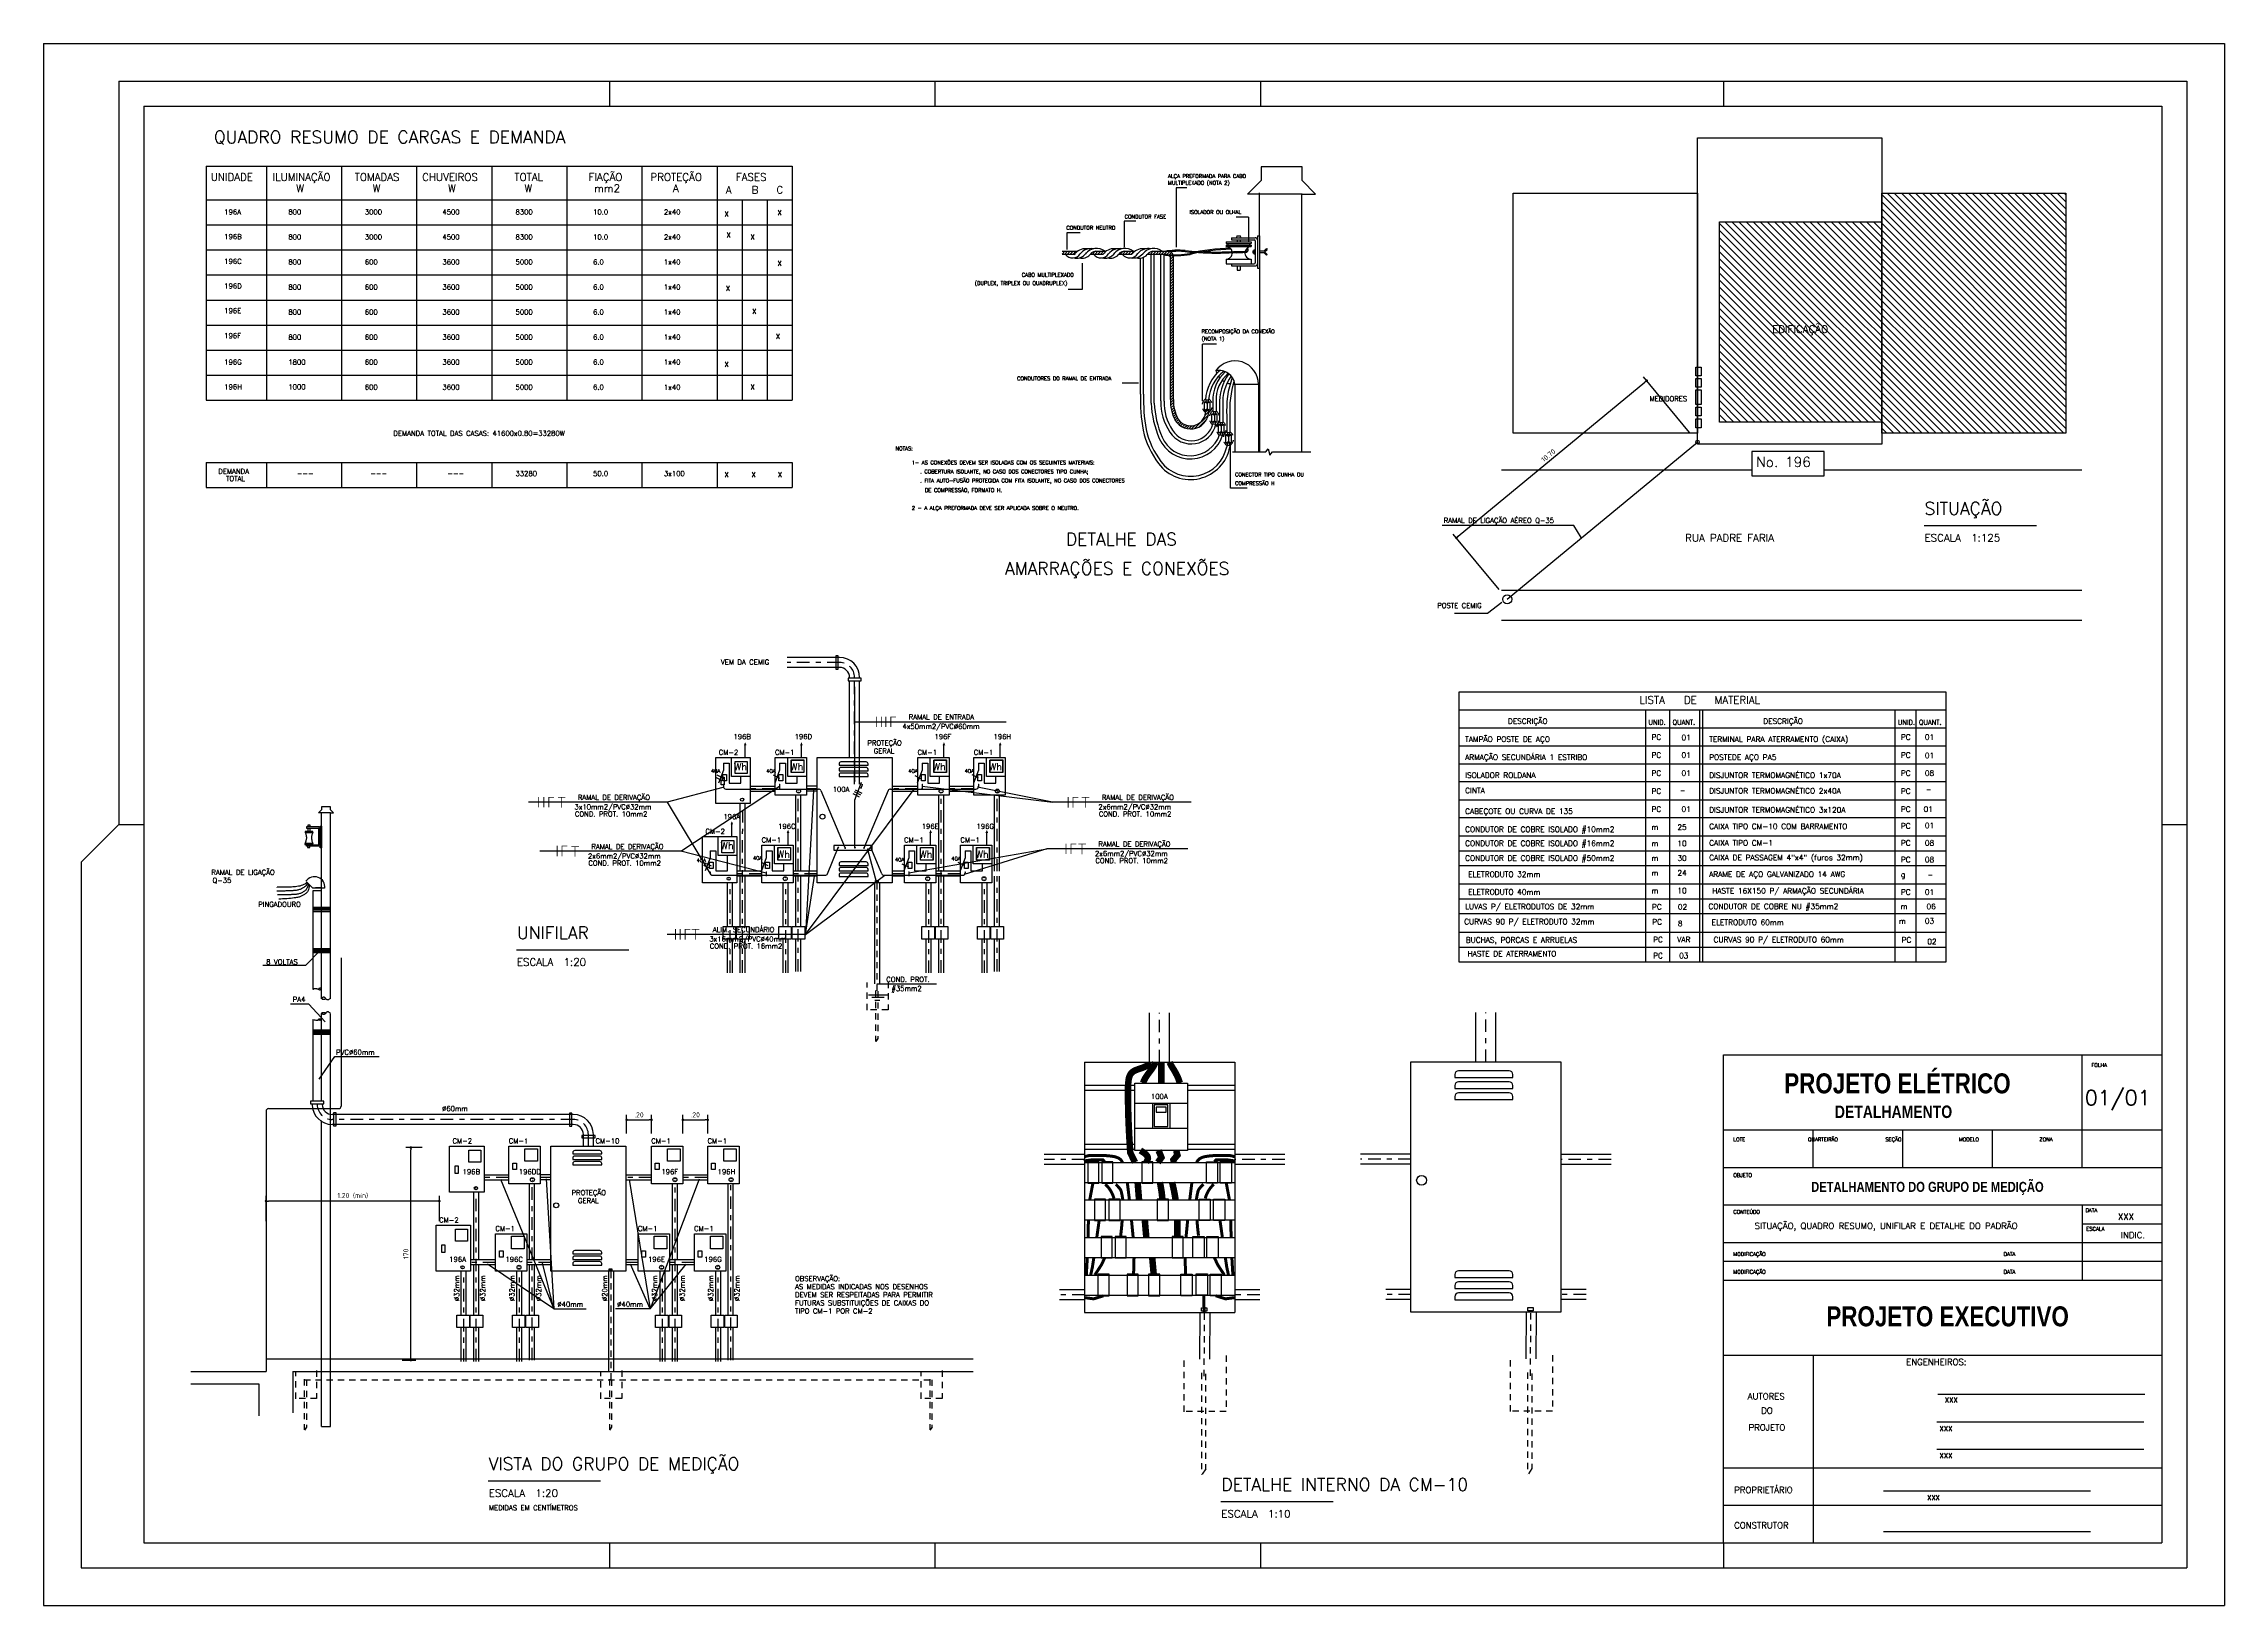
# Model space of a CAD drawing. Extents: x 35 to 221, y -13 to 45.
# Drawn here: x 177.77 to 221.32, y 14.24 to 45.44 of the extents above; entities that cross this region are included whole.
import ezdxf

# ---------------------------------------------------------------- set-up
doc = ezdxf.new("R2010")
doc.units = 0
doc.header["$LTSCALE"] = 0.5
doc.header["$MEASUREMENT"] = 0
doc.linetypes.add('DASHDOT', pattern=[1, 0.5, -0.25, 0, -0.25])
doc.linetypes.add('HIDDEN', pattern=[0.375, 0.25, -0.125])
doc.layers.get('0').update_dxf_attribs({"linetype": 'CONTINUOUS'})
doc.layers.get('DEFPOINTS').update_dxf_attribs({"linetype": 'CONTINUOUS'})
for name, color, linetype in [('CARIMBO', 4, 'CONTINUOUS'), ('COTAS', 1, 'CONTINUOUS'), ('DETALHES', 4, 'CONTINUOUS'), ('FORMATO', 2, 'CONTINUOUS'), ('HACHURA-DET', 1, 'CONTINUOUS'), ('MEDICAO', 4, 'CONTINUOUS'), ('MEDICAO-ELETRICA', 7, 'CONTINUOUS'), ('QUADRO', 2, 'CONTINUOUS'), ('SITUACAO', 2, 'CONTINUOUS'), ('TEXT_MEDICAO', 2, 'CONTINUOUS'), ('TEXTO-DET', 3, 'CONTINUOUS'), ('TEXTO-GERAL', 3, 'CONTINUOUS'), ('TITULOS', 6, 'CONTINUOUS')]:
    doc.layers.add(name, color=color, linetype=linetype)
doc.styles.add('ROMANS', font='romans.shx')
doc.styles.add('SANSSERIFBOLD', font='sasb____.pfb', dxfattribs={"height": 0.004})
doc.styles.get("Standard").update_dxf_attribs({"font": 'ISOCP'})
doc.dimstyles.new('MEDICAO$0', dxfattribs={"dimtxt": 0.1, "dimasz": 0.05, "dimexe": 0.1, "dimexo": 0.25, "dimgap": 0.05, "dimtad": 1, "dimdec": 4, "dimlfac": 100, "dimdsep": 46, "dimtxsty": 'Standard', "dimblk1": 'DOT', "dimblk2": 'DOT', "dimsah": 1, "dimcen": 2.5, "dimclrd": 1, "dimclre": 1, "dimclrt": 2, "dimadec": 0, "dimazin": 0, "dimtfac": 1, "dimtdec": 4, "dimtmove": 0, "dimatfit": 3, "dimldrblk": 'DOT', "dimfxl": 1, "dimtvp": 1, "dimtolj": 1, "dimtzin": 0, "dimarcsym": 0})

# ---------------------------------------------------------------- blocks, each defined once
blk = doc.blocks.new('A1')
at = {"layer": 'FORMATO', "color": 1}
for p, q in [((-42.8, 30.45), (0.75, 30.45)), ((-42.8, 30.45), (-42.8, -0.75)), ((0.75, 30.45), (0.75, -0.75)), ((-31.5, 29.7), (-31.5, 29.2)), ((-25, 29.7), (-25, 29.2)), ((-18.5, 29.7), (-18.5, 29.2)), ((-9.25, 29.7), (-9.25, 29.2)), ((-41.3, 14.85), (-40.8, 14.85)), ((-0.5, 14.85), (0, 14.85)), ((-31.5, 0.5), (-31.5, 0)), ((-25, 0.5), (-25, 0)), ((-18.5, 0.5), (-18.5, 0)), ((-9.25, 0.5), (-9.25, 0)), ((-42.8, -0.75), (0.75, -0.75))]:
    blk.add_line(p, q, dxfattribs=at)
at = {"layer": 'FORMATO'}
for p, q in [((-41.3, 29.7), (0, 29.7)), ((-41.3, 29.7), (-41.3, 14.85)), ((0, 29.7), (0, 0)), ((-41.3, 14.85), (-42.05, 14.1)), ((-42.05, 14.1), (-42.05, 0)), ((-42.05, 0), (0, 0))]:
    blk.add_line(p, q, dxfattribs=at)
at = {"layer": 'FORMATO', "color": 8}
for p, q in [((-40.8, 29.2), (-0.5, 29.2)), ((-40.8, 29.2), (-40.8, 0.5)), ((-0.5, 29.2), (-0.5, 0.5)), ((-40.8, 0.5), (-0.5, 0.5))]:
    blk.add_line(p, q, dxfattribs=at)
blk = doc.blocks.new('A1_50')
at = {"layer": 'FORMATO'}
blk.add_blockref('A1', (57.821, 13.702), dxfattribs=at)
blk = doc.blocks.new('CM-10-EF')
at = {"layer": 'MEDICAO'}
for p, q in [((0.3925, 0.9651), (0.1912, 0.9651)), ((0.1762, 0.9501), (0.1762, 0.938)), ((0.1762, 0.938), (0.4075, 0.938)), ((0.1762, 0.9058), (0.1762, 0.8938)), ((0.1762, 0.8938), (0.4075, 0.8938)), ((0.3925, 0.9208), (0.1912, 0.9208)), ((0.3925, 0.8766), (0.1912, 0.8766)), ((0.4075, 0.938), (0.4075, 0.9501)), ((0.4075, 0.8938), (0.4075, 0.9058)), ((0.1762, 0.8616), (0.1762, 0.8495)), ((0.1762, 0.8495), (0.4075, 0.8495)), ((0.4075, 0.8495), (0.4075, 0.8616)), ((0.1762, 0.1508), (0.1762, 0.1388)), ((0.1762, 0.1388), (0.4075, 0.1388)), ((0.1762, 0.1065), (0.1762, 0.0945)), ((0.1762, 0.0945), (0.4075, 0.0945)), ((0.3925, 0.1658), (0.1912, 0.1658)), ((0.3925, 0.1215), (0.1912, 0.1215)), ((0.4075, 0.1388), (0.4075, 0.1508)), ((0.4075, 0.0945), (0.4075, 0.1065)), ((0.1762, 0.0623), (0.1762, 0.0502)), ((0.1762, 0.0502), (0.4075, 0.0502)), ((0.3925, 0.0773), (0.1912, 0.0773)), ((0.4075, 0.0502), (0.4075, 0.0623))]:
    blk.add_line(p, q, dxfattribs=at)
blk.add_lwpolyline([(0, 0), (0, 1), (0.6, 1), (0.6, 0)], close=True, dxfattribs=at)
blk.add_circle((0.0433, 0.5273), 0.0197, dxfattribs=at)
for centre, start, end in [((0.1912, 0.9501), 90, 180), ((0.3925, 0.9501), 0, 90), ((0.1912, 0.9058), 90, 180), ((0.1912, 0.8616), 90, 180), ((0.3925, 0.9058), 0, 90), ((0.3925, 0.8616), 0, 90), ((0.1912, 0.1508), 90, 180), ((0.1912, 0.1065), 90, 180), ((0.3925, 0.1508), 0, 90), ((0.3925, 0.1065), 0, 90), ((0.1912, 0.0623), 90, 180), ((0.3925, 0.0623), 0, 90)]:
    blk.add_arc(centre, 0.015, start, end, dxfattribs=at)
blk = doc.blocks.new('FAFAFANE')
at = {"const_width": 0.015}
for points in [[(0.0075, 0.105), (0.0075, -0.105)], [(0.105, 0.105), (0.105, -0.105)], [(0.1975, 0.105), (0.1975, -0.105)], [(0.2975, 0.105), (0.2975, -0.105)], [(0.3025, 0.0975), (0.4, 0.0975)]]:
    blk.add_lwpolyline(points, dxfattribs=at)
at = {"style": 'ROMANS'}
blk.add_attdef('C', (0.105, 0.12), '', height=0.1, dxfattribs=at)
blk = doc.blocks.new('TERRA')
at = {"const_width": 0.015}
for points in [[(-0.004, 0.098), (0.148, 0.098)], [(0.071, 0.105), (0.071, -0.105)]]:
    blk.add_lwpolyline(points, dxfattribs=at)
at = {"style": 'ROMANS', "flags": 1}
blk.add_attdef('C', (0.026, 0.118), '', height=0.1, dxfattribs=at)
at = {"style": 'ROMANS'}
blk.add_attdef('B', (0.026, -0.251), '', height=0.1, dxfattribs=at)
blk = doc.blocks.new('*X29')
at = {"color": 0}
for p, q in [((-1.3681, 5.9593), (-1.3595, 5.9679)), ((-1.3607, 5.9579), (-1.3507, 5.9679)), ((-1.3519, 5.9579), (-1.3419, 5.9679)), ((-1.343, 5.9579), (-1.333, 5.9679)), ((-1.3342, 5.9579), (-1.3242, 5.9679)), ((-1.2723, 5.9579), (-1.2623, 5.9679)), ((-1.2635, 5.9579), (-1.2535, 5.9679)), ((-1.2546, 5.9579), (-1.2446, 5.9679)), ((-1.2458, 5.9579), (-1.2358, 5.9679)), ((-1.1839, 5.9579), (-1.1744, 5.9674)), ((-1.1751, 5.9579), (-1.1651, 5.9679)), ((-1.1662, 5.9579), (-1.1562, 5.9679)), ((-1.1574, 5.9579), (-1.1474, 5.9679)), ((-1.1486, 5.9579), (-1.1386, 5.9679)), ((-1.0955, 5.9579), (-1.0891, 5.9643)), ((-1.0867, 5.9579), (-1.0767, 5.9679)), ((-1.0779, 5.9579), (-1.0679, 5.9679)), ((-1.069, 5.9579), (-1.059, 5.9679)), ((-1.0602, 5.9579), (-1.0502, 5.9679)), ((-1.0513, 5.9579), (-1.0413, 5.9679)), ((-1.0425, 5.9579), (-1.0325, 5.9679)), ((-1.0337, 5.9579), (-1.0243, 5.9673)), ((-1.0253, 5.9574), (-1.0184, 5.9643)), ((-1.0226, 5.9513), (-1.0194, 5.9544)), ((-1.022, 5.943), (-1.0121, 5.9529)), ((-1.022, 5.9342), (-1.012, 5.9442)), ((-1.022, 5.9253), (-1.012, 5.9353)), ((-1.022, 5.9165), (-1.012, 5.9265)), ((-1.0169, 5.957), (-1.0142, 5.9596)), ((-1.022, 5.9077), (-1.012, 5.9177)), ((-1.022, 5.8988), (-1.012, 5.9088)), ((-1.022, 5.89), (-1.012, 5.9)), ((-1.022, 5.8812), (-1.012, 5.8912)), ((-1.022, 5.8723), (-1.012, 5.8823)), ((-1.022, 5.8635), (-1.012, 5.8735)), ((-1.022, 5.8546), (-1.012, 5.8646)), ((-1.022, 5.8458), (-1.012, 5.8558)), ((-1.022, 5.837), (-1.012, 5.847)), ((-1.022, 5.8281), (-1.012, 5.8381)), ((-1.022, 5.8193), (-1.012, 5.8293)), ((-1.022, 5.8104), (-1.012, 5.8204)), ((-1.022, 5.8016), (-1.012, 5.8116)), ((-1.022, 5.7928), (-1.012, 5.8028)), ((-1.022, 5.7839), (-1.012, 5.7939)), ((-1.022, 5.7751), (-1.012, 5.7851)), ((-1.022, 5.7662), (-1.012, 5.7762)), ((-1.022, 5.7574), (-1.012, 5.7674)), ((-1.022, 5.7486), (-1.012, 5.7586)), ((-1.022, 5.7397), (-1.012, 5.7497)), ((-1.022, 5.7309), (-1.012, 5.7409)), ((-1.022, 5.7221), (-1.012, 5.7321)), ((-1.022, 5.7132), (-1.012, 5.7232)), ((-1.022, 5.7044), (-1.012, 5.7144)), ((-1.022, 5.6955), (-1.012, 5.7055)), ((-1.022, 5.6867), (-1.012, 5.6967)), ((-1.022, 5.6779), (-1.012, 5.6879)), ((-1.022, 5.669), (-1.012, 5.679)), ((-1.022, 5.6602), (-1.012, 5.6702)), ((-1.022, 5.6513), (-1.012, 5.6613)), ((-1.022, 5.6425), (-1.012, 5.6525)), ((-1.022, 5.6337), (-1.012, 5.6437)), ((-1.022, 5.6248), (-1.012, 5.6348)), ((-1.022, 5.616), (-1.012, 5.626)), ((-1.022, 5.6071), (-1.012, 5.6171)), ((-1.022, 5.5983), (-1.012, 5.6083)), ((-1.022, 5.5895), (-1.012, 5.5995)), ((-1.022, 5.5806), (-1.012, 5.5906)), ((-1.022, 5.5718), (-1.012, 5.5818)), ((-1.022, 5.563), (-1.012, 5.573)), ((-1.022, 5.5541), (-1.012, 5.5641)), ((-1.022, 5.5453), (-1.012, 5.5553)), ((-1.022, 5.5364), (-1.012, 5.5464)), ((-1.022, 5.5276), (-1.012, 5.5376)), ((-1.022, 5.5188), (-1.012, 5.5288)), ((-1.022, 5.5099), (-1.012, 5.5199)), ((-1.022, 5.5011), (-1.012, 5.5111)), ((-1.0221, 5.4921), (-1.012, 5.5022)), ((-1.0221, 5.4833), (-1.012, 5.4934)), ((-1.0215, 5.475), (-1.0121, 5.4844)), ((-1.0205, 5.4672), (-1.0116, 5.4761)), ((-1.019, 5.4598), (-1.0105, 5.4683)), ((-1.0172, 5.4528), (-1.009, 5.461)), ((-1.015, 5.4462), (-1.0071, 5.4541)), ((-1.0125, 5.4398), (-1.0048, 5.4475)), ((-1.0097, 5.4338), (-1.0022, 5.4413)), ((-1.0067, 5.428), (-0.9993, 5.4353)), ((-0.9449, 5.4013), (-0.9007, 5.4456)), ((-0.9116, 5.4435), (-0.8995, 5.4557)), ((-0.9095, 5.4544), (-0.9038, 5.4602)), ((-1.0031, 5.4227), (-0.996, 5.4299)), ((-0.9991, 5.4179), (-0.992, 5.425)), ((-0.9945, 5.4137), (-0.9874, 5.4208)), ((-0.9895, 5.4099), (-0.9822, 5.4171)), ((-0.9839, 5.4066), (-0.9764, 5.414)), ((-0.9778, 5.4038), (-0.9699, 5.4117)), ((-0.9711, 5.4017), (-0.9625, 5.4103)), ((-0.9636, 5.4004), (-0.9538, 5.4101)), ((-0.9551, 5.4001), (-0.9429, 5.4122)), ((-0.9313, 5.4062), (-0.9056, 5.4319))]:
    blk.add_line(p, q, dxfattribs=at)
blk = doc.blocks.new('_DOT')
at = {"color": 0, "linetype": 'ByBlock'}
blk.add_line((-0.5, 0), (-1, 0), dxfattribs=at)
at = {"color": 0, "linetype": 'ByBlock', "const_width": 0.5}
blk.add_lwpolyline([(-0.25, 0, 1), (0.25, 0, 1)], format="xyb", close=True, dxfattribs=at)
blk = doc.blocks.new('*D44')
at = {"layer": 'COTAS', "color": 1, "lineweight": -2}
for p, q in [((185.328, 23.388), (185.001, 23.388)), ((185.101, 19.188), (185.101, 23.338)), ((184.929, 19.138), (185.201, 19.138))]:
    blk.add_line(p, q, dxfattribs=at)
at = {"layer": 'DEFPOINTS', "color": 0}
for p in [(185.101, 23.388), (185.578, 23.388), (184.679, 19.138)]:
    blk.add_point(p, dxfattribs=at)
at = {"layer": 'COTAS', "color": 1, "lineweight": -2, "xscale": 0.05, "yscale": 0.05, "zscale": 0.05}
for p, rotation in [((185.101, 23.388), 90), ((185.101, 19.138), 270)]:
    blk.add_blockref('_DOT', p, dxfattribs=dict(at, rotation=rotation))
at = {"layer": 'COTAS', "color": 2, "insert": (185.001, 21.263), "char_height": 0.1, "attachment_point": 5, "rotation": 90}
blk.add_mtext('\\A1;{170}', dxfattribs=at)
blk = doc.blocks.new('CM-1-EF')
at = {"layer": 'MEDICAO'}
for points in [[(0, 0), (0, 0.3), (0.25, 0.3), (0.25, 0)], [(0.228, 0.28), (0.228, 0.18), (0.128, 0.18), (0.128, 0.28)], [(0.03, 0.113), (0.03, 0.163), (0.06, 0.163), (0.06, 0.113)]]:
    blk.add_lwpolyline(points, close=True, dxfattribs=at)
for centre, radius in [((0.187, 0.032), 0.0158), ((0.187, 0.041), 0.00145), ((0.187, 0.023), 0.00145)]:
    blk.add_circle(centre, radius, dxfattribs=at)
blk = doc.blocks.new('*D45')
at = {"layer": 'DEFPOINTS', "color": 0}
for p in [(209.78, 38.708), (210.794, 37.481), (206.995, 34.339)]:
    blk.add_point(p, dxfattribs=at)
at = {"layer": 'SITUACAO', "color": 1, "lineweight": -2}
for p, q in [((210.635, 37.674), (209.716, 38.785)), ((206.018, 35.598), (209.741, 38.676)), ((206.835, 34.532), (205.916, 35.643))]:
    blk.add_line(p, q, dxfattribs=at)
at = {"layer": 'SITUACAO', "color": 1, "lineweight": -2, "xscale": 0.05, "yscale": 0.05, "zscale": 0.05}
for p, rotation in [((209.78, 38.708), 39.58877704600281), ((205.98, 35.566), 219.5887770460028)]:
    blk.add_blockref('_DOT', p, dxfattribs=dict(at, rotation=rotation))
at = {"layer": 'SITUACAO', "color": 2, "insert": (207.816, 37.214), "char_height": 0.1, "attachment_point": 5, "rotation": 39.5888}
blk.add_mtext('\\A1;{10.70}', dxfattribs=at)
blk = doc.blocks.new('FANE')
at = {"const_width": 0.015}
for points in [[(0.008, 0.105), (0.008, -0.105)], [(0.107, 0.105), (0.107, -0.105)], [(0.11, 0.098), (0.21, 0.098)]]:
    blk.add_lwpolyline(points, dxfattribs=at)
at = {"style": 'ROMANS'}
blk.add_attdef('C', (0.006, 0.146), '', height=0.1, dxfattribs=at)
blk = doc.blocks.new('FAFANETE')
at = {"const_width": 0.015}
for points in [[(0.105, 0.105), (0.105, -0.105)], [(0.198, 0.105), (0.198, -0.105)], [(0.297, 0.105), (0.297, -0.105)], [(0.302, 0.098), (0.4, 0.098)], [(0.43, 0.098), (0.58, 0.098)], [(0.505, 0.105), (0.505, -0.105)]]:
    blk.add_lwpolyline(points, dxfattribs=at)
at = {"style": 'ROMANS'}
for tag, p in [('C', (0.095, 0.147)), ('B', (0.409, -0.25))]:
    blk.add_attdef(tag, p, '', height=0.1, dxfattribs=at)
blk = doc.blocks.new('*D46')
at = {"layer": 'COTAS', "color": 1, "lineweight": -2}
for p, q in [((190.532, 23.665), (190.532, 24.04)), ((191.03, 23.665), (191.03, 24.04)), ((190.582, 23.94), (190.98, 23.94))]:
    blk.add_line(p, q, dxfattribs=at)
at = {"layer": 'DEFPOINTS', "color": 0}
for p in [(191.03, 23.94), (190.532, 23.415), (191.03, 23.415)]:
    blk.add_point(p, dxfattribs=at)
at = {"layer": 'COTAS', "color": 1, "lineweight": -2, "xscale": 0.05, "yscale": 0.05, "zscale": 0.05, "rotation": 180}
blk.add_blockref('_DOT', (190.532, 23.94), dxfattribs=at)
at = {"layer": 'COTAS', "color": 1, "lineweight": -2, "xscale": 0.05, "yscale": 0.05, "zscale": 0.05}
blk.add_blockref('_DOT', (191.03, 23.94), dxfattribs=at)
at = {"layer": 'COTAS', "color": 2, "insert": (190.781, 24.04), "char_height": 0.1, "attachment_point": 5}
blk.add_mtext('\\A1;{.20}', dxfattribs=at)
blk = doc.blocks.new('*D47')
at = {"layer": 'COTAS', "color": 1, "lineweight": -2}
for p, q in [((189.409, 23.665), (189.409, 24.04)), ((189.907, 23.665), (189.907, 24.04)), ((189.459, 23.94), (189.857, 23.94))]:
    blk.add_line(p, q, dxfattribs=at)
at = {"layer": 'DEFPOINTS', "color": 0}
for p in [(189.907, 23.94), (189.409, 23.415), (189.907, 23.415)]:
    blk.add_point(p, dxfattribs=at)
at = {"layer": 'COTAS', "color": 1, "lineweight": -2, "xscale": 0.05, "yscale": 0.05, "zscale": 0.05, "rotation": 180}
blk.add_blockref('_DOT', (189.409, 23.94), dxfattribs=at)
at = {"layer": 'COTAS', "color": 1, "lineweight": -2, "xscale": 0.05, "yscale": 0.05, "zscale": 0.05}
blk.add_blockref('_DOT', (189.907, 23.94), dxfattribs=at)
at = {"layer": 'COTAS', "color": 2, "insert": (189.658, 24.04), "char_height": 0.1, "attachment_point": 5}
blk.add_mtext('\\A1;{.20}', dxfattribs=at)
blk = doc.blocks.new('*D48')
at = {"layer": 'COTAS', "color": 1, "lineweight": -2}
for p, q in [((182.209, 21.915), (182.209, 22.419)), ((185.62, 22.319), (182.259, 22.319)), ((185.67, 21.915), (185.67, 22.419))]:
    blk.add_line(p, q, dxfattribs=at)
at = {"layer": 'DEFPOINTS', "color": 0}
for p in [(182.209, 22.319), (182.209, 21.665), (185.67, 21.665)]:
    blk.add_point(p, dxfattribs=at)
at = {"layer": 'COTAS', "color": 1, "lineweight": -2, "xscale": 0.05, "yscale": 0.05, "zscale": 0.05, "rotation": 180}
blk.add_blockref('_DOT', (182.209, 22.319), dxfattribs=at)
at = {"layer": 'COTAS', "color": 1, "lineweight": -2, "xscale": 0.05, "yscale": 0.05, "zscale": 0.05}
blk.add_blockref('_DOT', (185.67, 22.319), dxfattribs=at)
at = {"layer": 'COTAS', "color": 2, "insert": (183.94, 22.424), "char_height": 0.1, "attachment_point": 5}
blk.add_mtext('\\A1;{1.20 (min)}', dxfattribs=at)
blk = doc.blocks.new('CM-2-EF')
at = {"layer": 'MEDICAO'}
for points in [[(0, 0), (0, 0.46), (0.345, 0.46), (0.345, 0)], [(0.056, 0.188), (0.056, 0.263), (0.086, 0.263), (0.086, 0.188)], [(0.313, 0.42), (0.313, 0.3), (0.193, 0.3), (0.193, 0.42)]]:
    blk.add_lwpolyline(points, close=True, dxfattribs=at)
for centre, radius in [((0.264, 0.04), 0.0158), ((0.263, 0.049), 0.00145), ((0.263, 0.031), 0.00145)]:
    blk.add_circle(centre, radius, dxfattribs=at)

msp = doc.modelspace()

# ---------------------------------------------------------------- hatches: boundary and pattern name
at = {"layer": 'HACHURA-DET', "linetype": 'Continuous'}
h = msp.add_hatch(dxfattribs=at)
h.set_pattern_fill('ANSI31', color=256, scale=0.8, angle=90, style=0)
h.set_pattern_definition([(135, (142.91119, 4e-08), (-0.07071068, -0.07071068), [])])
h.paths.add_polyline_path([(214.4736122, 37.879268), (214.4736122, 41.879268), (211.2336122, 41.879268), (211.2336122, 37.879268)])
h.paths.add_polyline_path([(214.4736122, 42.4553948), (218.1536122, 42.4553948), (218.1536122, 37.6553948), (214.4736122, 37.6553948)])
h.paths.add_polyline_path([(212.2574131, 39.5537563), (213.5645559, 39.5537563), (213.5645559, 39.8966135), (212.2574131, 39.8966135)], flags=24)

# ---------------------------------------------------------------- linework, layer by layer
at = {"layer": 'CARIMBO', "color": 6}
for p, q in [((211.3170675, 25.2404064), (220.0670675, 25.2404064)), ((211.3170675, 15.4904064), (211.3170675, 25.2404064)), ((211.3170675, 23.7404064), (220.0670675, 23.7404064)), ((211.3170675, 22.9904064), (220.0670675, 22.9904064)), ((211.3170675, 22.2404064), (220.0670675, 22.2404064)), ((211.3170675, 20.7404064), (220.0670675, 20.7404064)), ((211.3170675, 19.2404064), (220.0670675, 19.2404064)), ((211.3170675, 16.9904064), (220.0670675, 16.9904064)), ((211.3170675, 16.2404064), (220.0670675, 16.2404064))]:
    msp.add_line(p, q, dxfattribs=at)
at = {"layer": 'CARIMBO', "color": 4}
for p, q in [((218.4770675, 23.7404064), (218.4770675, 25.2404064)), ((213.1070675, 22.9904064), (213.1070675, 23.7404064)), ((214.8970675, 22.9904064), (214.8970675, 23.7404064)), ((216.6870675, 22.9904064), (216.6870675, 23.7404064)), ((218.4770675, 22.9904064), (218.4770675, 23.7404064)), ((218.4770675, 22.2404064), (218.4770675, 21.4904064)), ((211.3170675, 21.4904064), (220.0670675, 21.4904064)), ((211.3170675, 21.1154064), (220.0670675, 21.1154064)), ((213.1070675, 19.2404064), (213.1070675, 15.4904064)), ((215.5967789, 18.4630996), (219.7281033, 18.4630996)), ((215.5750187, 17.907331), (219.7063432, 17.907331)), ((215.5750187, 17.3641289), (219.7063432, 17.3641289)), ((214.5125205, 16.5302865), (218.6438449, 16.5302865)), ((214.5125205, 15.7166202), (218.6438449, 15.7166202))]:
    msp.add_line(p, q, dxfattribs=at)
at = {"layer": 'CARIMBO'}
for p, q in [((220.0670675, 25.2404064), (220.0670675, 15.4904064)), ((218.4770675, 21.8654064), (220.0670675, 21.8654064)), ((218.4770675, 21.4904064), (218.4770675, 20.7404064)), ((211.3170675, 15.4904064), (220.0670675, 15.4904064))]:
    msp.add_line(p, q, dxfattribs=at)
for p in [(213.1070675, 22.9904064), (214.8970675, 22.9904064), (216.6870675, 22.9904064), (218.4770675, 22.9904064)]:
    msp.add_point(p, dxfattribs=at)
at = {"layer": 'DETALHES', "color": 4}
for p, q in [((201.8093771, 42.4349674), (202.0813586, 42.7069489)), ((202.0813586, 42.9789304), (202.0813586, 42.7069489)), ((202.8973031, 42.9789304), (202.0813586, 42.9789304)), ((202.8973031, 42.7069489), (202.8973031, 42.9789304)), ((203.1692846, 42.4349674), (202.8973031, 42.7069489)), ((202.0813586, 42.4349674), (201.8093771, 42.4349674)), ((202.8973031, 42.4349674), (202.0813586, 42.4349674)), ((202.8973031, 42.4349674), (203.1692846, 42.4349674))]:
    msp.add_line(p, q, dxfattribs=at)
at = {"layer": 'DETALHES'}
for p, q in [((202.0483863, 41.6029491), (202.0483863, 42.4581035)), ((202.8896808, 42.4273031), (202.8896808, 37.2884366)), ((201.3817196, 41.4779491), (201.8817196, 41.4779491)), ((201.3817196, 41.4779491), (201.3817196, 41.4466991)), ((201.3817196, 41.4466991), (201.8817196, 41.4466991)), ((201.3817196, 41.4154491), (201.8817196, 41.4154491)), ((201.3817196, 41.4154491), (201.3817196, 41.3841991)), ((201.3817196, 41.3841991), (201.8817196, 41.3841991)), ((201.4129696, 41.4466991), (201.4129696, 41.4154491)), ((201.4858863, 41.5612825), (201.965053, 41.5612825)), ((201.4858863, 41.5612825), (201.4858863, 41.5196158)), ((201.4858863, 41.5196158), (201.9442196, 41.5196158)), ((201.6004696, 41.5196158), (201.6004696, 41.4779491)), ((201.6008095, 41.6029491), (201.6626298, 41.6029491)), ((201.6629696, 41.5196158), (201.6629696, 41.4779491)), ((201.8504696, 41.4466991), (201.8504696, 41.4154491)), ((201.8817196, 41.4779491), (201.8817196, 41.4466991)), ((201.8817196, 41.4154491), (201.8817196, 41.3841991)), ((201.965053, 41.4987825), (201.965053, 41.0612825)), ((202.0067196, 41.6029491), (202.0067196, 40.9571158)), ((202.0067196, 41.6029491), (202.0483863, 41.6029491)), ((202.0483863, 41.6029491), (202.0483863, 40.9571158)), ((198.4141989, 41.2904491), (198.1061627, 41.2904491)), ((198.3496284, 41.2279491), (198.1061627, 41.2279491)), ((198.9171325, 41.2279491), (198.6661178, 41.2279491)), ((198.9817031, 41.2904491), (198.7612881, 41.2904491)), ((199.4927148, 41.2279491), (199.233622, 41.2279491)), ((199.5572853, 41.2904491), (199.3287923, 41.2904491)), ((199.6718338, 38.4391913), (199.6718338, 41.1553344)), ((199.7343338, 38.4391913), (199.7343338, 41.1722359)), ((200.2068941, 41.2279491), (199.8092042, 41.2279491)), ((199.8837821, 38.2577261), (199.8837821, 41.2279491)), ((200.2277275, 41.2904491), (199.9043745, 41.2904491)), ((199.9462821, 38.2584752), (199.9462821, 41.2279491)), ((200.0794442, 38.3013179), (200.0794442, 41.2279491)), ((200.1419442, 38.3003941), (200.1419442, 41.2279491)), ((200.2693941, 38.3307337), (200.2693941, 41.1654491)), ((200.3318941, 38.3288991), (200.3318941, 41.1862825)), ((201.3817196, 41.1341991), (201.8817196, 41.1341991)), ((201.3817196, 41.1341991), (201.3817196, 41.0404491)), ((201.3817196, 41.0404491), (201.9442196, 41.0404491)), ((201.4858863, 41.0404491), (201.4858863, 40.9987825)), ((201.4858863, 40.9987825), (201.965053, 40.9987825)), ((201.6004696, 40.9987825), (201.6004696, 40.9154491)), ((201.6629696, 40.9987825), (201.6629696, 40.9154491)), ((201.8817196, 41.1341991), (201.8817196, 41.0404491)), ((201.9129696, 41.3008658), (201.933803, 41.3008658)), ((201.9129696, 41.3008658), (201.9129696, 41.2591991)), ((201.9129696, 41.2591991), (201.933803, 41.2591991)), ((201.933803, 41.3216991), (201.965053, 41.3216991)), ((201.933803, 41.3216991), (201.933803, 41.2383658)), ((201.933803, 41.2800325), (201.965053, 41.2800325)), ((201.933803, 41.2383658), (201.965053, 41.2383658)), ((202.0067196, 40.9571158), (202.0483863, 40.9571158)), ((202.0483863, 40.9571158), (202.0483863, 37.2884366)), ((201.6004696, 40.9154491), (201.6629696, 40.9154491)), ((202.0483863, 39.4050325), (202.0409826, 39.4050325)), ((200.9699016, 38.3267119), (201.0324965, 38.3267119)), ((201.5583536, 38.6346588), (202.0271036, 38.6346588)), ((201.5583536, 38.6346588), (201.5583536, 37.2889461)), ((202.0271036, 38.6346588), (202.0271036, 37.2889461)), ((200.9517487, 38.2842478), (201.003832, 38.2545449)), ((200.9517487, 38.1175811), (201.003832, 38.1444461)), ((201.003832, 38.2545449), (201.0559153, 38.2842478)), ((201.003832, 38.2545449), (201.003832, 38.1444461)), ((201.003832, 38.1444461), (201.0559153, 38.1175811)), ((201.0946527, 38.0455545), (201.146736, 38.0158516)), ((201.0946527, 37.8788879), (201.146736, 37.9057528)), ((201.1185648, 38.2939235), (201.1185648, 38.0880888)), ((201.1185648, 38.0880888), (201.1810648, 38.0880888)), ((201.146736, 38.0158516), (201.1988194, 38.0455545)), ((201.146736, 38.0158516), (201.146736, 37.9057528)), ((201.146736, 37.9057528), (201.1988194, 37.8788879)), ((201.1810648, 38.2939235), (201.1810648, 38.0880888)), ((201.2519489, 38.2169041), (201.2519489, 37.8733455)), ((201.3144489, 38.2169041), (201.3144489, 37.8733455)), ((201.3961952, 37.9998641), (201.3961952, 37.6713283)), ((201.4586952, 37.9998641), (201.4586952, 37.6713283)), ((201.115484, 37.8429135), (201.177311, 37.834677)), ((201.2311582, 37.8317707), (201.2832415, 37.8020678)), ((201.2311582, 37.665104), (201.2832415, 37.691969)), ((201.2515528, 37.6242096), (201.3121431, 37.6192258)), ((201.2519489, 37.8733455), (201.3144489, 37.8733455)), ((201.2624082, 37.665104), (201.2624082, 37.6233659)), ((201.2832415, 37.8020678), (201.3353248, 37.8317707)), ((201.2832415, 37.8020678), (201.2832415, 37.691969)), ((201.2832415, 37.691969), (201.3353248, 37.665104)), ((201.3040748, 37.665104), (201.3040748, 37.6208149)), ((201.3757169, 37.6281099), (201.4278002, 37.598407)), ((201.3757169, 37.4614433), (201.4278002, 37.4883082)), ((201.3961952, 37.6713283), (201.4586952, 37.6713283)), ((201.4050765, 37.4614433), (201.4050765, 37.4214548)), ((201.4278002, 37.598407), (201.4798836, 37.6281099)), ((201.4278002, 37.598407), (201.4278002, 37.4883082)), ((201.4278002, 37.4883082), (201.4798836, 37.4614433)), ((201.4467432, 37.4614433), (201.4467432, 37.4214548)), ((201.3946598, 37.4214548), (201.3946598, 37.3882919)), ((201.3946598, 37.4214548), (201.4571598, 37.4214548)), ((201.4571598, 37.4214548), (201.4571598, 37.3847714))]:
    msp.add_line(p, q, dxfattribs=at)
at = {"layer": 'DETALHES', "color": 2, "linetype": 'HIDDEN'}
for p, q in [((202.0483863, 41.3008658), (202.1421363, 41.3008658)), ((202.1421363, 41.2591991), (202.0483863, 41.2591991)), ((202.1421363, 41.3008658), (202.1863305, 41.34506)), ((202.1421363, 41.2591991), (202.1863305, 41.215005)), ((202.1507658, 41.2800325), (202.2010619, 41.3303286)), ((202.1507658, 41.2800325), (202.2010619, 41.2297363)), ((202.1863305, 41.34506), (202.2010619, 41.3303286)), ((202.1863305, 41.215005), (202.2010619, 41.2297363))]:
    msp.add_line(p, q, dxfattribs=at)
at = {"layer": 'DETALHES', "color": 2}
for p, q in [((201.5068118, 37.2884366), (202.1780325, 37.2884366)), ((202.1780325, 37.2884366), (202.2194485, 37.3452925)), ((202.2194485, 37.3452925), (202.2577877, 37.2170686)), ((202.2577877, 37.2170686), (202.3074075, 37.2884366)), ((202.3074075, 37.2884366), (203.074282, 37.2884366))]:
    msp.add_line(p, q, dxfattribs=at)
at = {"layer": 'DETALHES'}
for points in [[(200.9517487, 38.1175811), (200.9517487, 38.2842478), (201.0559153, 38.2842478), (201.0559153, 38.1175811)], [(201.0946527, 37.8788879), (201.0946527, 38.0455545), (201.1988194, 38.0455545), (201.1988194, 37.8788879)], [(201.2311582, 37.665104), (201.2311582, 37.8317707), (201.3353248, 37.8317707), (201.3353248, 37.665104)], [(201.3757169, 37.4614433), (201.3757169, 37.6281099), (201.4798836, 37.6281099), (201.4798836, 37.4614433)]]:
    msp.add_lwpolyline(points, close=True, dxfattribs=at)
for centre, radius, start, end in [((201.3817196, 41.2591991), 0.125, 11.23348038, 90), ((201.6187206, 41.5819683), 0.0275863, 130.48709219, 228.57833753), ((201.6447187, 41.5819683), 0.0275863, 311.42166247, 49.51290781), ((201.8817196, 41.2591991), 0.125, 90, 164.2389816), ((201.9442196, 41.4987825), 0.0208333, 0, 90), ((201.965053, 41.5196158), 0.0416667, 0, 90), ((198.3156418, 41.3425501), 0.1842828, 218.45324644, 325.65905597), ((198.3972858, 41.368508), 0.2160534, 254.82842201, 317.51496702), ((198.3201746, 41.2847104), 0.0639481, 297.42507895, 330.77244388), ((198.5677964, 41.0934009), 0.2498404, 77.35968888, 140.15231836), ((198.5042339, 41.3699926), 0.2160534, 254.82842201, 317.51496702), ((198.6888561, 41.0569021), 0.2880386, 80.09531018, 140.35448796), ((198.6824071, 41.1425169), 0.1491129, 129.07699866, 147.52240335), ((198.7958042, 41.0583868), 0.2880386, 54.17596225, 140.35448796), ((198.7893552, 41.1440015), 0.1491129, 76.54769542, 147.52240335), ((198.883146, 41.3425501), 0.1842828, 218.45324644, 325.65905597), ((198.96479, 41.368508), 0.2160534, 254.82842201, 317.51496702), ((198.8876788, 41.2847104), 0.0639481, 297.42507895, 330.77244388), ((199.1353006, 41.0934009), 0.2498404, 77.35968888, 140.15231836), ((199.0717381, 41.3699926), 0.2160534, 254.82842201, 317.51496702), ((199.2563603, 41.0569021), 0.2880386, 80.09531018, 140.35448796), ((199.2499113, 41.1425169), 0.1491129, 129.07699866, 147.52240335), ((199.3633084, 41.0583868), 0.2880386, 54.17596225, 140.35448796), ((199.3568594, 41.1440015), 0.1491129, 76.54769542, 147.52240335), ((199.4587282, 41.3425501), 0.1842828, 218.45324644, 329.70671543), ((199.5262574, 41.41117), 0.2547434, 260.41246263, 318.03060786), ((199.463261, 41.2847104), 0.0639481, 297.42507895, 330.77244388), ((199.7108828, 41.0934009), 0.2498404, 77.35968888, 140.15231836), ((199.6473203, 41.3699926), 0.2160534, 254.82842201, 317.51496702), ((199.8319425, 41.0569021), 0.2880386, 80.09531018, 138.01192727), ((199.9388906, 41.0583868), 0.2880386, 54.17596225, 140.35448796), ((199.9324416, 41.1440015), 0.1491129, 76.54769542, 147.52240335), ((200.2224081, 41.3818576), 0.1725283, 243.13533784, 253.29052843), ((200.4189957, 39.6212367), 1.6905984, 85.0159507, 99.1230705), ((200.2068941, 41.1654491), 0.0625, 82.09640103, 90), ((200.2277275, 41.1862825), 0.1041667, 19.88372674, 90), ((200.2068941, 41.1654491), 0.0625, 0, 43.53851475), ((200.4189957, 39.6208203), 1.6701815, 85.02588416, 95.31479745), ((200.2277275, 41.1862825), 0.1041667, 0, 9.99890456), ((201.3817196, 41.2591991), 0.125, 270, 1.65156055), ((201.8817196, 41.2591991), 0.125, 174.20905113, 270), ((201.9442196, 41.0612825), 0.0208333, 270, 0), ((201.965053, 41.0404491), 0.0416667, 270, 0), ((201.7838704, 38.2860446), 0.814984, 129.85972228, 177.13978309), ((201.7795937, 38.2862705), 0.7481909, 125.63407522, 176.90152235), ((201.875102, 38.3253567), 0.7572172, 132.26684171, 182.49905778), ((201.5583536, 38.6346588), 0.46875, 0, 144.44793383), ((201.2361562, 38.5869142), 0.3257156, 8.42899427, 100.4668734), ((201.5446722, 39.0186073), 0.3841922, 196.855083, 205.2655546), ((201.8750991, 38.3254939), 0.694722, 130.54846746, 182.4738571), ((201.5446722, 39.0186073), 0.3841922, 215.44956165, 221.62098063), ((202.2330658, 38.2679666), 0.9824669, 144.14131041, 183.00839762), ((202.2331073, 38.2682606), 0.920069, 144.68271949, 183.16864341), ((203.3177259, 38.1278866), 1.9258601, 160.41842661, 183.86787659), ((202.9687331, 38.3174487), 3.2991678, 177.86501525, 190.46710086), ((202.9687331, 38.3174487), 3.2366678, 177.86501525, 190.44464091), ((201.0276226, 38.2871207), 0.7594817, 176.70799642, 209.40828788), ((201.0276226, 38.2871207), 0.6969817, 176.56352154, 209.31414468), ((201.3229429, 38.2993536), 0.3437005, 175.43447008, 182.4686788), ((201.348982, 38.2992211), 0.3280729, 175.19327355, 182.67325892), ((201.5446722, 39.0186073), 0.3841922, 231.04777979, 238.82769227), ((201.5446722, 39.0186073), 0.3841922, 248.13211243, 257.59502099), ((203.3409712, 38.1326144), 1.8868943, 162.49085867, 184.00802296), ((201.5446722, 39.0186073), 0.3841922, 266.64767698, 272.04078467), ((201.9133908, 38.3547068), 2.0319244, 182.73568108, 203.30500819), ((201.9133908, 38.3547068), 1.9694244, 182.75696769, 203.1819698), ((201.1281086, 38.2707781), 1.0491089, 178.33187101, 214.21959462), ((201.1281086, 38.2707781), 0.9866089, 178.27984187, 214.20698321), ((200.6741698, 38.1026994), 0.3612479, 211.45449441, 2.58472158), ((200.6741698, 38.1026994), 0.2987479, 211.66299317, 2.58472158), ((201.4737503, 38.0606604), 0.3437005, 175.42273683, 182.4686788), ((201.4997895, 38.0605278), 0.3280729, 175.18097713, 182.67325892), ((201.4586656, 38.1115575), 1.7782773, 192.78338018, 216.68255972), ((201.4586656, 38.1115575), 1.7157773, 192.82539764, 216.57662873), ((200.6671204, 37.8193555), 0.6753563, 203.46338239, 342.76257369), ((200.6686902, 37.8218268), 0.6154522, 203.19358494, 341.27097963), ((200.6875231, 37.9450208), 0.5020637, 211.75445505, 347.30385752), ((200.6876522, 37.9453573), 0.4399259, 211.40449941, 346.53412721), ((200.7672964, 37.8613155), 0.3590582, 356.84244532, 2.73787604), ((200.7635241, 37.8627476), 0.4043436, 356.21453914, 2.33955807), ((201.6047842, 37.8468765), 0.3437005, 175.58317775, 182.4686788), ((201.6308234, 37.846744), 0.3280729, 175.34911692, 182.67325892), ((201.7496549, 37.6432158), 0.3437005, 175.43447008, 182.4686788), ((201.7756941, 37.6430832), 0.3280729, 175.19327355, 182.67325892), ((200.6705356, 37.5325893), 0.8003923, 217.1482953, 349.3574176), ((200.6707482, 37.5328671), 0.7382073, 216.94874894, 348.70583584)]:
    msp.add_arc(centre, radius, start, end, dxfattribs=at)
at = {"layer": 'DETALHES', "color": 3}
for centre, radius, start, end in [((200.3765121, 42.817745), 1.6140375, 262.74931034, 280.2176995), ((200.3548152, 42.8688839), 1.6474306, 264.92554758, 280.6545998), ((201.1942188, 48.1153262), 6.859644, 264.7282565, 266.29076944), ((201.1942188, 48.1153262), 6.8388106, 264.7282565, 266.96006471), ((201.5690926, 37.355722), 3.9990195, 91.50684727, 103.16813776), ((201.5690926, 37.355722), 3.9781862, 91.24536158, 103.16813776), ((201.1942188, 48.1153262), 6.859644, 266.98096238, 272.81070627), ((201.1942188, 48.1153262), 6.8388106, 267.76024271, 272.81070627), ((201.5805976, 43.0781285), 1.8149449, 268.37017508, 276.36420051), ((201.5805976, 43.0781285), 1.7941116, 268.37017508, 276.36420051), ((201.7803921, 41.3162781), 0.0420581, 267.51349166, 62.54492853), ((201.7803921, 41.3162781), 0.0212248, 267.51349166, 80.12268994)]:
    msp.add_arc(centre, radius, start, end, dxfattribs=at)
at = {"layer": 'DETALHES', "color": 2, "linetype": 'HIDDEN'}
for centre, radius, start, end in [((201.0664406, 38.2073127), 0.1658173, 125.19668857, 234.98060437), ((200.9412234, 38.2073127), 0.1658173, 305.01939563, 54.80331143), ((201.222977, 37.9641958), 0.1776985, 125.98549986, 231.54033083), ((201.0732597, 37.9610013), 0.1783632, 304.23554232, 53.36085492), ((201.3870528, 37.7463381), 0.198605, 133.52650852, 224.52508305), ((201.2019839, 37.752167), 0.1792714, 306.47534615, 51.14546061), ((201.4904088, 37.5511748), 0.1658173, 125.19668857, 234.98060437), ((201.3651916, 37.5511748), 0.1658173, 305.01939563, 54.80331143)]:
    msp.add_arc(centre, radius, start, end, dxfattribs=at)
at = {"layer": 'DETALHES'}
for points in [[(200.9517487, 38.2842478), (201.0559153, 38.2842478), (201.003832, 38.2545449)], [(200.9517487, 38.1175811), (201.003832, 38.1444461), (200.9517487, 38.1175811), (201.0559153, 38.1175811)], [(201.0946527, 38.0455545), (201.1988194, 38.0455545), (201.146736, 38.0158516)], [(201.0946527, 37.8788879), (201.146736, 37.9057528), (201.0946527, 37.8788879), (201.1988194, 37.8788879)], [(201.2311582, 37.8317707), (201.3353248, 37.8317707), (201.2832415, 37.8020678)], [(201.2311582, 37.665104), (201.2832415, 37.691969), (201.2311582, 37.665104), (201.3353248, 37.665104)], [(201.3757169, 37.6281099), (201.4798836, 37.6281099), (201.4278002, 37.598407)], [(201.3757169, 37.4614433), (201.4278002, 37.4883082), (201.3757169, 37.4614433), (201.4798836, 37.4614433)]]:
    msp.add_solid(points, dxfattribs=at)
at = {"layer": 'MEDICAO', "color": 1}
for p, q in [((193.6618511, 33.1777451), (192.6146559, 33.1777451)), ((193.6345488, 33.2066563), (193.5863036, 33.2066563)), ((193.5863036, 33.2066563), (193.5863036, 32.9436179)), ((193.6345488, 32.9436179), (193.6345488, 33.2066563)), ((193.6618511, 32.9777451), (192.6146559, 32.9777451)), ((193.5863036, 32.9436179), (193.6345488, 32.9436179)), ((193.8332224, 32.7614723), (193.8332224, 32.7132271)), ((194.0962609, 32.7614723), (193.8332224, 32.7614723)), ((193.8332224, 32.7132271), (194.0962609, 32.7132271)), ((193.8618511, 32.7616731), (193.8618511, 32.7777451)), ((193.8618511, 31.1773939), (193.8618511, 32.7132271)), ((194.0618511, 32.7616731), (194.0618511, 32.7777451)), ((194.0618511, 30.6458208), (194.0618511, 32.7132271)), ((194.0962609, 32.7132271), (194.0962609, 32.7614723)), ((193.6522694, 31.0526209), (193.6522694, 31.0224898)), ((193.6522694, 31.0224898), (194.2306586, 31.0224898)), ((193.6522694, 30.9419519), (193.6522694, 30.9118208)), ((194.1931586, 31.0901209), (193.6897694, 31.0901209)), ((194.1931586, 30.9794519), (193.6897694, 30.9794519)), ((194.2306586, 31.0224898), (194.2306586, 31.0526209)), ((194.2306586, 30.9118208), (194.2306586, 30.9419519)), ((192.3681703, 30.6001235), (191.880042, 30.6001235)), ((192.3681703, 30.5001235), (191.880042, 30.5001235)), ((193.2118511, 30.604202), (192.9989685, 30.604202)), ((193.2118511, 30.504202), (192.9989685, 30.504202)), ((193.6522694, 30.9118208), (194.2306586, 30.9118208)), ((193.6522694, 30.8312828), (193.6522694, 30.8011517)), ((193.6522694, 30.8011517), (194.2306586, 30.8011517)), ((194.1931586, 30.8687828), (193.6897694, 30.8687828)), ((194.2306586, 30.8011517), (194.2306586, 30.8312828)), ((195.2229686, 30.6001235), (194.7229686, 30.6001235)), ((195.2229686, 30.5001235), (194.7229686, 30.5001235)), ((196.3378301, 30.6001235), (195.8497018, 30.6001235)), ((196.3378301, 30.5001235), (195.8497018, 30.5001235)), ((191.6744729, 28.9059686), (191.6776494, 30.2606583)), ((191.7744729, 28.9059686), (191.7776494, 30.2606583)), ((192.7869729, 28.9059686), (192.7869729, 30.4240991)), ((192.8869729, 28.9059686), (192.8869729, 30.4240991)), ((195.6441327, 28.9059686), (195.6441327, 30.4240991)), ((195.7441327, 28.9059686), (195.7441327, 30.4240991)), ((196.7566327, 28.9059686), (196.7566327, 30.4240991)), ((196.8566327, 28.9059686), (196.8566327, 30.4240991)), ((192.1070528, 28.9059686), (191.6156656, 28.9059686)), ((192.1070528, 28.8059686), (191.6156656, 28.8059686)), ((191.6744729, 27.8023939), (191.6744729, 28.8059686)), ((191.7744729, 27.8023939), (191.7744729, 28.8059686)), ((193.2142126, 28.9059686), (192.7321571, 28.9059686)), ((193.2142126, 28.8059686), (192.7321571, 28.8059686)), ((192.7869729, 27.8023939), (192.7869729, 28.8059686)), ((192.8869729, 27.8023939), (192.8869729, 28.8059686)), ((193.2142126, 28.9059686), (192.9618511, 28.9059686)), ((193.2142126, 28.8059686), (192.9618511, 28.8059686)), ((193.6522694, 29.0544298), (193.6522694, 29.0242987)), ((193.6522694, 29.0242987), (194.2306586, 29.0242987)), ((193.6522694, 28.9437607), (193.6522694, 28.9136297)), ((193.6522694, 28.9136297), (194.2306586, 28.9136297)), ((193.6522694, 28.8330917), (193.6522694, 28.8029606)), ((193.6522694, 28.8029606), (194.2306586, 28.8029606)), ((194.1931586, 29.0919298), (193.6897694, 29.0919298)), ((194.1931586, 28.9812607), (193.6897694, 28.9812607)), ((194.1931586, 28.8705917), (193.6897694, 28.8705917)), ((194.2306586, 29.0242987), (194.2306586, 29.0544298)), ((194.2306586, 28.9136297), (194.2306586, 28.9437607)), ((194.2306586, 28.8029606), (194.2306586, 28.8330917)), ((194.9618511, 28.9059686), (194.7094895, 28.9059686)), ((194.9618511, 28.9059686), (194.7094895, 28.9059686)), ((194.9618511, 28.8059686), (194.7094895, 28.8059686)), ((194.9618511, 28.8059686), (194.7094895, 28.8059686)), ((196.0767126, 28.9059686), (195.5853254, 28.9059686)), ((196.0767126, 28.8059686), (195.5853254, 28.8059686)), ((195.6441327, 27.8023939), (195.6441327, 28.8059686)), ((195.7441327, 27.8023939), (195.7441327, 28.8059686)), ((196.7566327, 27.8023939), (196.7566327, 28.8059686)), ((196.8566327, 27.8023939), (196.8566327, 28.8059686)), ((191.4244729, 27.8023939), (191.4244729, 28.6773939)), ((191.5244729, 27.8023939), (191.5244729, 28.6773939)), ((192.5369729, 27.8023939), (192.5369729, 28.6773939)), ((192.6369729, 27.8023939), (192.6369729, 28.6773939)), ((194.3680915, 26.6600411), (194.3680915, 28.6773939)), ((194.4680915, 26.6600411), (194.4680915, 28.6773939)), ((195.3941327, 27.8023939), (195.3941327, 28.6773939)), ((195.4941327, 27.8023939), (195.4941327, 28.6773939)), ((196.5066327, 27.8023939), (196.5066327, 28.6773939)), ((196.6066327, 27.8023939), (196.6066327, 28.6773939)), ((191.3359191, 27.5523939), (191.3359191, 27.8023939)), ((191.3359191, 27.8023939), (191.5859191, 27.8023939)), ((191.5859191, 27.5523939), (191.3359191, 27.5523939)), ((191.4244729, 26.8768074), (191.4244729, 27.5523939)), ((191.5244729, 26.8768074), (191.5244729, 27.5523939)), ((191.5859191, 27.8023939), (191.5859191, 27.5523939)), ((191.6051091, 27.5523939), (191.6051091, 27.8023939)), ((191.6051091, 27.8023939), (191.8551091, 27.8023939)), ((191.8551091, 27.5523939), (191.6051091, 27.5523939)), ((191.6744729, 26.878504), (191.6744729, 27.5523939)), ((191.7744729, 26.878504), (191.7744729, 27.5523939)), ((191.8551091, 27.8023939), (191.8551091, 27.5523939)), ((192.446157, 27.5523939), (192.446157, 27.8023939)), ((192.446157, 27.8023939), (192.696157, 27.8023939)), ((192.696157, 27.5523939), (192.446157, 27.5523939)), ((192.5369729, 26.8768074), (192.5369729, 27.5523939)), ((192.6369729, 26.8768074), (192.6369729, 27.5523939)), ((192.696157, 27.8023939), (192.696157, 27.5523939)), ((192.715347, 27.5523939), (192.715347, 27.8023939)), ((192.715347, 27.8023939), (192.965347, 27.8023939)), ((192.965347, 27.5523939), (192.715347, 27.5523939)), ((192.7869729, 26.901574), (192.7869729, 27.5523939)), ((192.8869729, 26.901574), (192.8869729, 27.5523939)), ((192.965347, 27.8023939), (192.965347, 27.5523939)), ((195.3055789, 27.5523939), (195.3055789, 27.8023939)), ((195.3055789, 27.8023939), (195.5555789, 27.8023939)), ((195.5555789, 27.5523939), (195.3055789, 27.5523939)), ((195.3941327, 26.8768074), (195.3941327, 27.5523939)), ((195.4941327, 26.8768074), (195.4941327, 27.5523939)), ((195.5555789, 27.8023939), (195.5555789, 27.5523939)), ((195.5747689, 27.5523939), (195.5747689, 27.8023939)), ((195.5747689, 27.8023939), (195.8247689, 27.8023939)), ((195.8247689, 27.5523939), (195.5747689, 27.5523939)), ((195.6441327, 26.878504), (195.6441327, 27.5523939)), ((195.7441327, 26.878504), (195.7441327, 27.5523939)), ((195.8247689, 27.8023939), (195.8247689, 27.5523939)), ((196.4158168, 27.5523939), (196.4158168, 27.8023939)), ((196.4158168, 27.8023939), (196.6658168, 27.8023939)), ((196.6658168, 27.5523939), (196.4158168, 27.5523939)), ((196.5066327, 26.8768074), (196.5066327, 27.5523939)), ((196.6066327, 26.8768074), (196.6066327, 27.5523939)), ((196.6658168, 27.8023939), (196.6658168, 27.5523939)), ((196.6850068, 27.5523939), (196.6850068, 27.8023939)), ((196.6850068, 27.8023939), (196.9350068, 27.8023939)), ((196.9350068, 27.5523939), (196.6850068, 27.5523939)), ((196.7566327, 26.901574), (196.7566327, 27.5523939)), ((196.8566327, 26.901574), (196.8566327, 27.5523939)), ((196.9350068, 27.8023939), (196.9350068, 27.5523939))]:
    msp.add_line(p, q, dxfattribs=at)
at = {"layer": 'MEDICAO', "color": 1, "linetype": 'DASHDOT'}
for p, q in [((193.6618511, 33.0777451), (192.6146559, 33.0777451)), ((193.9618511, 32.7616731), (193.9618511, 32.7777451)), ((193.9618511, 30.6458208), (193.9618511, 32.7132271)), ((192.3681703, 30.5501235), (191.880042, 30.5501235)), ((193.2118511, 30.554202), (192.9989685, 30.554202)), ((195.2229686, 30.5501235), (194.7229686, 30.5501235)), ((196.3378301, 30.5501235), (195.8497018, 30.5501235)), ((191.7244729, 26.878504), (191.7276494, 30.2606583)), ((192.8369729, 28.9059686), (192.8369729, 30.4240991)), ((195.6941327, 26.878504), (195.6941327, 30.4240991)), ((196.8066327, 28.9059686), (196.8066327, 30.4240991)), ((192.1070528, 28.8559686), (191.6156656, 28.8559686)), ((193.2142126, 28.8559686), (192.7321571, 28.8559686)), ((192.8369729, 26.901574), (192.8369729, 28.8059686)), ((193.2142126, 28.8559686), (192.9618511, 28.8559686)), ((194.9618511, 28.8559686), (194.7094895, 28.8559686)), ((194.9618511, 28.8559686), (194.7094895, 28.8559686)), ((196.0767126, 28.8559686), (195.5853254, 28.8559686)), ((196.8066327, 26.901574), (196.8066327, 28.8059686)), ((191.4744729, 26.8768074), (191.4744729, 28.6773939)), ((192.5869729, 26.8768074), (192.5869729, 28.6773939)), ((195.4441327, 26.8768074), (195.4441327, 28.6773939)), ((196.5566327, 26.8768074), (196.5566327, 28.6773939)), ((200.0530551, 25.0904956), (200.0530551, 26.0813189)), ((206.5686037, 25.0962389), (206.5686037, 26.0870623)), ((188.3452463, 23.9471024), (183.5285929, 23.9471024)), ((188.6452463, 23.4145235), (188.6452463, 23.6308296)), ((198.5530551, 23.1476449), (197.7512484, 23.1476449)), ((202.5530551, 23.1476449), (201.5530551, 23.1476449)), ((205.0686037, 23.1533883), (204.0686037, 23.1533883)), ((209.0686037, 23.147277), (208.0686037, 23.147277)), ((187.0515656, 22.7872531), (186.5634372, 22.7872531)), ((187.5203681, 21.1430982), (187.5203681, 22.6612287)), ((187.8952463, 22.7913315), (187.6823637, 22.7913315)), ((189.9063639, 22.7872531), (189.4063639, 22.7872531)), ((190.3775279, 19.1156336), (190.3775279, 22.6612287)), ((191.0212254, 22.7872531), (190.533097, 22.7872531)), ((191.4900279, 20.9596036), (191.4900279, 22.6612287)), ((186.4078681, 19.1156336), (186.4078681, 22.5078696)), ((186.1578681, 19.113937), (186.1578681, 20.9145235)), ((186.7904481, 21.0930982), (186.2990609, 21.0930982)), ((187.2703681, 19.113937), (187.2703681, 20.9145235)), ((187.8976078, 21.0930982), (187.4155524, 21.0930982)), ((187.5203681, 19.1387036), (187.5203681, 21.0430982)), ((189.6452463, 21.0930982), (189.3928848, 21.0930982)), ((190.1275279, 19.113937), (190.1275279, 20.9145235)), ((190.7601078, 21.0930982), (190.2687207, 21.0930982)), ((191.2400279, 19.113937), (191.2400279, 20.9145235)), ((191.4900279, 19.1387036), (191.4900279, 21.0430982)), ((198.5577782, 20.4476449), (198.0530551, 20.4476449)), ((202.0530551, 20.4476449), (201.548332, 20.4476449)), ((205.0733268, 20.4533883), (204.5686037, 20.4533883)), ((208.5686037, 20.4533883), (208.0638807, 20.4533883))]:
    msp.add_line(p, q, dxfattribs=at)
at = {"layer": 'MEDICAO'}
for p, q in [((193.9691769, 30.706259), (193.9691769, 32.5891909)), ((191.3431477, 30.9276062), (191.2448555, 30.663412)), ((191.3431477, 31.0651394), (191.3431477, 30.9276062)), ((191.3431477, 31.0651394), (191.4569984, 31.0651394)), ((191.4569984, 31.0651394), (191.4569984, 30.6652393)), ((191.5035946, 30.8023939), (191.5035946, 31.1773939)), ((191.5035946, 31.1773939), (191.8785946, 31.1773939)), ((191.8785946, 31.1773939), (191.8785946, 30.8023939)), ((192.4660116, 30.9276062), (192.3677194, 30.663412)), ((192.4660116, 31.0651394), (192.5798622, 31.0651394)), ((192.4660116, 31.0651394), (192.4660116, 30.9276062)), ((192.5798622, 31.0651394), (192.5798622, 30.6652393)), ((192.6264585, 31.1773939), (193.0014585, 31.1773939)), ((192.6264585, 30.8023939), (192.6264585, 31.1773939)), ((193.0014585, 31.1773939), (193.0014585, 30.8023939)), ((193.9691769, 30.7097545), (193.9691769, 31.0146973)), ((195.3128075, 30.9276062), (195.2145153, 30.663412)), ((195.3128075, 31.0651394), (195.4266582, 31.0651394)), ((195.3128075, 31.0651394), (195.3128075, 30.9276062)), ((195.4266582, 31.0651394), (195.4266582, 30.6652393)), ((195.4732544, 31.1773939), (195.8482544, 31.1773939)), ((195.4732544, 30.8023939), (195.4732544, 31.1773939)), ((195.8482544, 31.1773939), (195.8482544, 30.8023939)), ((196.4356714, 30.9276062), (196.3373792, 30.663412)), ((196.4356714, 31.0651394), (196.549522, 31.0651394)), ((196.4356714, 31.0651394), (196.4356714, 30.9276062)), ((196.549522, 31.0651394), (196.549522, 30.6652393)), ((196.5961183, 31.1773939), (196.9711183, 31.1773939)), ((196.5961183, 30.8023939), (196.5961183, 31.1773939)), ((196.9711183, 31.1773939), (196.9711183, 30.8023939)), ((191.3431477, 30.6463562), (191.3431477, 30.598654)), ((191.3931477, 30.548654), (193.2430563, 30.548654)), ((191.4569984, 30.6652393), (191.6906033, 30.6652393)), ((191.8785946, 30.8023939), (191.5035946, 30.8023939)), ((191.6906033, 30.6652393), (191.6906033, 30.8023939)), ((192.4660116, 30.6463562), (192.4660116, 30.5583431)), ((192.5798622, 30.6652393), (192.8134672, 30.6652393)), ((193.0014585, 30.8023939), (192.6264585, 30.8023939)), ((192.8134672, 30.6652393), (192.8134672, 30.8023939)), ((193.2891167, 30.5181075), (193.7736208, 29.3709381)), ((193.9691769, 30.3347545), (194.1002331, 30.6870135)), ((194.6343454, 30.5175393), (194.1500813, 29.3709381)), ((194.6804058, 30.5480858), (196.3856714, 30.5480858)), ((195.3128075, 30.6463562), (195.3128075, 30.5583431)), ((195.4266582, 30.6652393), (195.6602631, 30.6652393)), ((195.8482544, 30.8023939), (195.4732544, 30.8023939)), ((195.6602631, 30.6652393), (195.6602631, 30.8023939)), ((196.4356714, 30.6463562), (196.4356714, 30.5980858)), ((196.549522, 30.6652393), (196.783127, 30.6652393)), ((196.9711183, 30.8023939), (196.5961183, 30.8023939)), ((196.783127, 30.6652393), (196.783127, 30.8023939)), ((193.9691769, 29.3779037), (193.9691769, 30.3347545)), ((191.0763285, 29.3151394), (191.1901791, 29.3151394)), ((191.0763285, 29.3151394), (191.0763285, 29.1776062)), ((191.1901791, 29.3151394), (191.1901791, 28.9152393)), ((191.2367754, 29.5973939), (191.6117754, 29.5973939)), ((191.2367754, 29.2223939), (191.2367754, 29.5973939)), ((191.6117754, 29.2223939), (191.2367754, 29.2223939)), ((191.4237841, 28.9152393), (191.4237841, 29.2223939)), ((191.6117754, 29.5973939), (191.6117754, 29.2223939)), ((192.1991924, 29.3151394), (192.313043, 29.3151394)), ((192.1991924, 29.3151394), (192.1991924, 29.1776062)), ((192.313043, 29.3151394), (192.313043, 28.9152393)), ((192.3596392, 29.4273939), (192.7346392, 29.4273939)), ((192.3596392, 29.0523939), (192.3596392, 29.4273939)), ((192.7346392, 29.4273939), (192.7346392, 29.0523939)), ((193.4200212, 28.8563144), (193.6356845, 29.3815337)), ((194.4079592, 28.6671919), (194.2249867, 29.3417799)), ((194.5036809, 28.8563144), (194.2880176, 29.3815337)), ((195.0459883, 29.3151394), (195.1598389, 29.3151394)), ((195.0459883, 29.3151394), (195.0459883, 29.1776062)), ((195.1598389, 29.3151394), (195.1598389, 28.9152393)), ((195.2064352, 29.4273939), (195.5814352, 29.4273939)), ((195.2064352, 29.0523939), (195.2064352, 29.4273939)), ((195.5814352, 29.4273939), (195.5814352, 29.0523939)), ((196.1688522, 29.3151394), (196.2827028, 29.3151394)), ((196.1688522, 29.3151394), (196.1688522, 29.1776062)), ((196.2827028, 29.3151394), (196.2827028, 28.9152393)), ((196.329299, 29.4273939), (196.704299, 29.4273939)), ((196.329299, 29.0523939), (196.329299, 29.4273939)), ((196.704299, 29.4273939), (196.704299, 29.0523939)), ((191.0763285, 29.1776062), (190.9780363, 28.913412)), ((191.0763285, 28.8963562), (191.0763285, 28.8753064)), ((191.1263285, 28.8253064), (193.3737686, 28.8253064)), ((191.1901791, 28.9152393), (191.4237841, 28.9152393)), ((192.1991924, 29.1776062), (192.1009002, 28.913412)), ((192.1991924, 28.8963562), (192.1991924, 28.8083431)), ((192.313043, 28.9152393), (192.546648, 28.9152393)), ((192.7346392, 29.0523939), (192.3596392, 29.0523939)), ((192.546648, 28.9152393), (192.546648, 29.0523939)), ((194.5499335, 28.8253064), (196.1188522, 28.8253064)), ((195.0459883, 29.1776062), (194.9476961, 28.913412)), ((195.0459883, 28.8963562), (195.0459883, 28.8083431)), ((195.1598389, 28.9152393), (195.3934439, 28.9152393)), ((195.5814352, 29.0523939), (195.2064352, 29.0523939)), ((195.3934439, 28.9152393), (195.3934439, 29.0523939)), ((196.1688522, 29.1776062), (196.07056, 28.913412)), ((196.1688522, 28.8963562), (196.1688522, 28.8753064)), ((196.2827028, 28.9152393), (196.5163078, 28.9152393)), ((196.704299, 29.0523939), (196.329299, 29.0523939)), ((196.5163078, 28.9152393), (196.5163078, 29.0523939)), ((183.70906, 27.1800605), (183.70906, 24.2145235)), ((194.2396592, 26.4375281), (194.6185938, 26.4375281)), ((194.3085565, 26.3916615), (194.5496965, 26.3916615)), ((194.3659705, 26.334328), (194.4693165, 26.334328)), ((198.5530551, 25.0904956), (201.5530551, 25.0904956)), ((198.5530551, 25.0904956), (198.5530551, 20.0904956)), ((201.5530551, 25.0904956), (201.5530551, 20.0904956)), ((199.560114, 24.6760605), (200.610114, 24.6760605)), ((199.560114, 23.3260605), (199.560114, 24.6760605)), ((200.610114, 24.6760605), (200.610114, 23.3260605)), ((182.20906, 24.1145235), (182.20906, 18.9145235)), ((182.25906, 24.1645235), (183.65906, 24.1645235)), ((198.6177085, 23.1013155), (198.6177085, 22.673719)), ((198.8401264, 23.1013155), (198.6177085, 23.1013155)), ((198.8401264, 22.673719), (198.8401264, 23.1013155)), ((198.8964356, 23.1013155), (198.8964356, 22.673719)), ((199.1188535, 23.1013155), (198.8964356, 23.1013155)), ((199.1188535, 22.673719), (199.1188535, 23.1013155)), ((200.610114, 23.3260605), (199.560114, 23.3260605)), ((199.9201975, 23.1013155), (199.6977796, 23.1013155)), ((199.6977796, 23.1013155), (199.6977796, 22.673719)), ((199.9201975, 22.673719), (199.9201975, 23.1013155)), ((200.9872567, 23.1013155), (201.2096746, 23.1013155)), ((200.9872567, 22.673719), (200.9872567, 23.1013155)), ((201.2096746, 23.1013155), (201.2096746, 22.673719)), ((201.2659838, 22.673719), (201.2659838, 23.1013155)), ((201.2659838, 23.1013155), (201.4884017, 23.1013155)), ((201.4884017, 23.1013155), (201.4884017, 22.673719)), ((198.6177085, 22.673719), (198.8401264, 22.673719)), ((198.8964356, 22.673719), (199.1188535, 22.673719)), ((199.6977796, 22.673719), (199.9201975, 22.673719)), ((201.2096746, 22.673719), (200.9872567, 22.673719)), ((201.4884017, 22.673719), (201.2659838, 22.673719)), ((198.9742513, 22.3557045), (198.7518334, 22.3557045)), ((198.7518334, 22.3557045), (198.7518334, 21.9281079)), ((198.9742513, 21.9281079), (198.9742513, 22.3557045)), ((199.0421742, 22.3557045), (199.0421742, 21.9281079)), ((199.2645921, 22.3557045), (199.0421742, 22.3557045)), ((199.2645921, 21.9281079), (199.2645921, 22.3557045)), ((200.2285276, 22.3557045), (200.0061097, 22.3557045)), ((200.0061097, 22.3557045), (200.0061097, 21.9281079)), ((200.2285276, 21.9281079), (200.2285276, 22.3557045)), ((200.8415181, 22.3557045), (201.063936, 22.3557045)), ((200.8415181, 21.9281079), (200.8415181, 22.3557045)), ((201.063936, 22.3557045), (201.063936, 21.9281079)), ((201.1318589, 21.9281079), (201.1318589, 22.3557045)), ((201.1318589, 22.3557045), (201.3542768, 22.3557045)), ((201.3542768, 22.3557045), (201.3542768, 21.9281079)), ((198.7518334, 21.9281079), (198.9742513, 21.9281079)), ((199.0421742, 21.9281079), (199.2645921, 21.9281079)), ((200.0061097, 21.9281079), (200.2285276, 21.9281079)), ((201.063936, 21.9281079), (200.8415181, 21.9281079)), ((201.3542768, 21.9281079), (201.1318589, 21.9281079)), ((199.1083775, 21.6100934), (198.8859596, 21.6100934)), ((198.8859596, 21.6100934), (198.8859596, 21.1824969)), ((199.1083775, 21.1824969), (199.1083775, 21.6100934)), ((199.3871058, 21.6100934), (199.1646879, 21.6100934)), ((199.1646879, 21.6100934), (199.1646879, 21.1824969)), ((199.3871058, 21.1824969), (199.3871058, 21.6100934)), ((200.3028261, 21.6100934), (200.3028261, 21.1824969)), ((200.525244, 21.6100934), (200.3028261, 21.6100934)), ((200.525244, 21.1824969), (200.525244, 21.6100934)), ((200.7190044, 21.1824969), (200.7190044, 21.6100934)), ((200.7190044, 21.6100934), (200.9414223, 21.6100934)), ((200.9414223, 21.6100934), (200.9414223, 21.1824969)), ((200.9977327, 21.6100934), (201.2201506, 21.6100934)), ((200.9977327, 21.1824969), (200.9977327, 21.6100934)), ((201.2201506, 21.6100934), (201.2201506, 21.1824969)), ((198.8859596, 21.1824969), (199.1083775, 21.1824969)), ((199.1646879, 21.1824969), (199.3871058, 21.1824969)), ((200.3028261, 21.1824969), (200.525244, 21.1824969)), ((200.9414223, 21.1824969), (200.7190044, 21.1824969)), ((201.2201506, 21.1824969), (200.9977327, 21.1824969)), ((198.8227697, 20.855047), (198.8227697, 20.4274505)), ((199.0451876, 20.855047), (198.8227697, 20.855047)), ((199.0451876, 20.4274505), (199.0451876, 20.855047)), ((199.6258704, 20.855047), (199.4034525, 20.855047)), ((199.4034525, 20.855047), (199.4034525, 20.4274505)), ((199.6258704, 20.4274505), (199.6258704, 20.855047)), ((200.0555766, 20.855047), (199.8331587, 20.855047)), ((199.8331587, 20.855047), (199.8331587, 20.4274505)), ((200.0555766, 20.4274505), (200.0555766, 20.855047)), ((200.4802398, 20.4274505), (200.4802398, 20.855047)), ((200.4802398, 20.855047), (200.7026577, 20.855047)), ((200.7026577, 20.855047), (200.7026577, 20.4274505)), ((200.784457, 20.4353381), (200.784457, 20.8629346)), ((200.784457, 20.8629346), (201.0068749, 20.8629346)), ((201.0068749, 20.8629346), (201.0068749, 20.4353381)), ((201.0609226, 20.855047), (201.2833405, 20.855047)), ((201.0609226, 20.4274505), (201.0609226, 20.855047)), ((201.2833405, 20.855047), (201.2833405, 20.4274505)), ((198.5530551, 20.0904956), (201.5530551, 20.0904956)), ((198.8227697, 20.4274505), (199.0451876, 20.4274505)), ((199.4034525, 20.4274505), (199.6258704, 20.4274505)), ((199.8331587, 20.4274505), (200.0555766, 20.4274505)), ((200.7026577, 20.4274505), (200.4802398, 20.4274505)), ((201.0068749, 20.4353381), (200.784457, 20.4353381)), ((201.2833405, 20.4274505), (201.0609226, 20.4274505)), ((182.20906, 19.1645235), (183.7350928, 19.1645235)), ((182.81983, 19.1645235), (183.8272572, 19.1645235)), ((183.8272572, 19.1645235), (196.3332104, 19.1645235)), ((180.70906, 18.9145235), (182.20906, 18.9145235)), ((182.7454817, 18.9145235), (182.7454817, 18.084467)), ((182.7454817, 18.9145235), (183.7350928, 18.9145235)), ((182.81983, 18.9145235), (183.8272572, 18.9145235)), ((183.8272572, 18.9145235), (196.3332104, 18.9145235)), ((180.70906, 18.6645235), (182.0682001, 18.6645235)), ((182.0682001, 18.6645235), (182.0682001, 18.0291313))]:
    msp.add_line(p, q, dxfattribs=at)
at = {"layer": 'MEDICAO', "color": 2}
for p, q in [((191.7773628, 31.1773939), (191.7773628, 31.4205977)), ((192.9002266, 31.1773939), (192.9002266, 31.4205977)), ((195.7470226, 31.1773939), (195.7470226, 31.4205977)), ((196.8698864, 31.1773939), (196.8698864, 31.4205977)), ((194.061005, 30.5815743), (194.0961514, 30.5684983)), ((194.0871571, 30.6518671), (194.1223034, 30.638791)), ((194.0961514, 30.5684983), (194.1223034, 30.638791)), ((183.2554824, 30.0735964), (183.3154824, 30.1335964)), ((183.3154824, 30.0735964), (183.2554824, 30.0735964)), ((183.3151428, 27.2067686), (183.3151428, 30.0735964)), ((183.4954824, 30.1935964), (183.3154824, 30.1935964)), ((183.3154824, 30.1935964), (183.3154824, 30.1335964)), ((183.4954824, 30.0735964), (183.3154824, 30.0735964)), ((183.4954824, 30.1335964), (183.4954824, 30.1935964)), ((183.5554824, 30.0735964), (183.4954824, 30.1335964)), ((183.4954824, 27.1758974), (183.4954824, 30.0735964)), ((183.4954824, 30.0735964), (183.5554824, 30.0735964)), ((183.0143662, 29.7933538), (183.0143662, 29.7668441)), ((183.2608911, 29.7933538), (183.0143662, 29.7933538)), ((183.0143662, 29.7668441), (183.2608911, 29.7668441)), ((191.5105435, 29.5973939), (191.5105435, 29.8405977)), ((192.6334074, 29.4273939), (192.6334074, 29.6705977)), ((195.4802033, 29.4273939), (195.4802033, 29.6705977)), ((196.6030672, 29.4273939), (196.6030672, 29.6705977)), ((183.0143662, 29.4373672), (183.2608911, 29.4373672)), ((183.0143662, 29.4108575), (183.0143662, 29.4373672)), ((183.2608911, 29.4108575), (183.0143662, 29.4108575)), ((183.1354824, 28.5735964), (183.0154824, 28.6935964)), ((183.1354824, 28.5735964), (183.3754824, 28.5735964)), ((183.1454824, 28.5135964), (183.1454824, 26.5471561)), ((183.3154824, 28.5135964), (183.1454824, 28.5135964)), ((183.3154824, 28.5735964), (183.1954824, 28.5735964)), ((183.3154824, 28.5135964), (183.3154824, 28.5735964)), ((183.3157116, 26.3596885), (183.3157116, 27.2058518)), ((183.4950336, 26.3738809), (183.4950336, 27.198755)), ((183.1454824, 25.9471561), (183.1454824, 24.4490718)), ((183.3154824, 24.3116204), (183.3154824, 26.0671561)), ((183.4954824, 20.7993443), (183.4954824, 26.0623904)), ((199.8530551, 25.0904956), (199.8530551, 26.0813189)), ((200.2530551, 25.0904956), (200.2530551, 26.0813189)), ((206.3686037, 25.0962389), (206.3686037, 26.0870623)), ((206.7686037, 25.0962389), (206.7686037, 26.0870623)), ((183.1468945, 24.3116204), (183.1468945, 24.44503)), ((198.5530551, 24.6306885), (199.560114, 24.6306885)), ((198.5530551, 24.5306885), (199.560114, 24.5306885)), ((200.610114, 24.6306885), (201.5606745, 24.6306885)), ((200.610114, 24.5306885), (201.5606745, 24.5306885)), ((188.3452463, 24.0471024), (183.5285929, 24.0471024)), ((199.560114, 24.2760605), (200.610114, 24.2760605)), ((199.910114, 24.2760605), (199.910114, 23.7760605)), ((200.2201702, 24.2426984), (199.9467747, 24.2426984)), ((199.9467747, 24.2426984), (199.9467747, 23.8058333)), ((200.1811137, 24.1958912), (199.9858312, 24.1958912)), ((199.9858312, 24.1958912), (199.9858312, 24.0944778)), ((199.9858312, 24.0944778), (200.1811137, 24.0944778)), ((200.1811137, 24.0944778), (200.1811137, 24.1958912)), ((200.2201702, 23.8058333), (200.2201702, 24.2426984)), ((200.260114, 24.2760605), (200.260114, 23.7760605)), ((183.3154824, 21.8418429), (183.3154824, 23.9253128)), ((188.3452463, 23.8471024), (183.5285929, 23.8471024)), ((188.5452463, 23.4145235), (188.5452463, 23.6308296)), ((188.7452463, 23.4145235), (188.7452463, 23.6308296)), ((199.560114, 23.7760605), (200.610114, 23.7760605)), ((199.9467747, 23.8058333), (200.2201702, 23.8058333)), ((198.5530551, 23.2476449), (197.7512484, 23.2476449)), ((198.5530551, 23.4555724), (199.560114, 23.4555724)), ((198.5530551, 23.3555724), (199.560114, 23.3555724)), ((198.5530551, 23.0904956), (201.5530551, 23.0904956)), ((200.610114, 23.4555724), (201.5606745, 23.4555724)), ((200.610114, 23.3555724), (201.5606745, 23.3555724)), ((202.5530551, 23.2476449), (201.5530551, 23.2476449)), ((205.0686037, 23.2533883), (204.0686037, 23.2533883)), ((209.0686037, 23.247277), (208.0686037, 23.247277)), ((187.0515656, 22.8372531), (186.5634372, 22.8372531)), ((187.0515656, 22.7372531), (186.5634372, 22.7372531)), ((187.4703681, 21.1430982), (187.4703681, 22.6612287)), ((187.5703681, 21.1430982), (187.5703681, 22.6612287)), ((187.8952463, 22.8413315), (187.6823637, 22.8413315)), ((187.8952463, 22.7413315), (187.6823637, 22.7413315)), ((189.9063639, 22.8372531), (189.4063639, 22.8372531)), ((189.9063639, 22.7372531), (189.4063639, 22.7372531)), ((190.3275279, 21.1430982), (190.3275279, 22.6612287)), ((190.4275279, 21.1430982), (190.4275279, 22.6612287)), ((191.0212254, 22.8372531), (190.533097, 22.8372531)), ((191.0212254, 22.7372531), (190.533097, 22.7372531)), ((191.4400279, 20.9596036), (191.4400279, 22.6612287)), ((191.5400279, 20.9596036), (191.5400279, 22.6612287)), ((198.5530551, 23.0476449), (197.7512484, 23.0476449)), ((198.5530551, 22.6904956), (201.5530551, 22.6904956)), ((202.5530551, 23.0476449), (201.5530551, 23.0476449)), ((205.0686037, 23.0533883), (204.0686037, 23.0533883)), ((209.0686037, 23.047277), (208.0686037, 23.047277)), ((186.3578681, 21.1430982), (186.3578681, 22.5078696)), ((186.4578681, 21.1430982), (186.4578681, 22.5078696)), ((198.5530551, 22.3404956), (201.5530551, 22.3404956)), ((183.3154667, 17.8127954), (183.3154667, 21.8393898)), ((183.4954667, 17.8127954), (183.4954667, 21.8393898)), ((198.5530551, 21.9404956), (201.5530551, 21.9404956)), ((198.5530551, 21.5904956), (201.5530551, 21.5904956)), ((186.1078681, 20.0395235), (186.1078681, 20.9145235)), ((186.2078681, 20.0395235), (186.2078681, 20.9145235)), ((186.7904481, 21.1430982), (186.2990609, 21.1430982)), ((186.7904481, 21.0430982), (186.2990609, 21.0430982)), ((186.3578681, 20.0395235), (186.3578681, 21.0430982)), ((186.4578681, 20.0395235), (186.4578681, 21.0430982)), ((187.2203681, 20.0395235), (187.2203681, 20.9145235)), ((187.3203681, 20.0395235), (187.3203681, 20.9145235)), ((187.8976078, 21.1430982), (187.4155524, 21.1430982)), ((187.8976078, 21.0430982), (187.4155524, 21.0430982)), ((187.4703681, 20.0395235), (187.4703681, 21.0430982)), ((187.5703681, 20.0395235), (187.5703681, 21.0430982)), ((189.0514868, 18.8971706), (189.0514868, 20.9145235)), ((189.1514868, 18.8971706), (189.1514868, 20.9145235)), ((189.6452463, 21.1430982), (189.3928848, 21.1430982)), ((189.6452463, 21.0430982), (189.3928848, 21.0430982)), ((190.0775279, 20.0395235), (190.0775279, 20.9145235)), ((190.1775279, 20.0395235), (190.1775279, 20.9145235)), ((190.7601078, 21.1430982), (190.2687207, 21.1430982)), ((190.7601078, 21.0430982), (190.2687207, 21.0430982)), ((190.3275279, 20.0395235), (190.3275279, 21.0430982)), ((190.4275279, 20.0395235), (190.4275279, 21.0430982)), ((191.1900279, 20.0395235), (191.1900279, 20.9145235)), ((191.2900279, 20.0395235), (191.2900279, 20.9145235)), ((191.4400279, 20.0395235), (191.4400279, 21.0430982)), ((191.5400279, 20.0395235), (191.5400279, 21.0430982)), ((198.5530551, 21.1904956), (201.5530551, 21.1904956)), ((198.5577782, 20.5476449), (198.0530551, 20.5476449)), ((198.5530551, 20.8404956), (201.5530551, 20.8404956)), ((202.0530551, 20.5476449), (201.548332, 20.5476449)), ((205.0733268, 20.5533883), (204.5686037, 20.5533883)), ((208.5686037, 20.5533883), (208.0638807, 20.5533883)), ((198.5577782, 20.3476449), (198.0530551, 20.3476449)), ((198.5530551, 20.4404956), (201.5530551, 20.4404956)), ((200.857351, 19.1607444), (200.8655361, 20.0904956)), ((201.057351, 19.1607444), (201.0655361, 20.0904956)), ((202.0530551, 20.3476449), (201.548332, 20.3476449)), ((205.0733268, 20.3533883), (204.5686037, 20.3533883)), ((207.3728996, 19.1664877), (207.3810847, 20.0962389)), ((207.5728996, 19.1664877), (207.5810847, 20.0962389)), ((208.5686037, 20.3533883), (208.0638807, 20.3533883)), ((186.1078681, 19.113937), (186.1078681, 19.7895235)), ((186.2078681, 19.113937), (186.2078681, 19.7895235)), ((186.3578681, 19.1156336), (186.3578681, 19.7895235)), ((186.4578681, 19.1156336), (186.4578681, 19.7895235)), ((187.2203681, 19.113937), (187.2203681, 19.7895235)), ((187.3203681, 19.113937), (187.3203681, 19.7895235)), ((187.4703681, 19.1387036), (187.4703681, 19.7895235)), ((187.5703681, 19.1387036), (187.5703681, 19.7895235)), ((190.0775279, 19.113937), (190.0775279, 19.7895235)), ((190.1775279, 19.113937), (190.1775279, 19.7895235)), ((190.3275279, 19.1156336), (190.3275279, 19.7895235)), ((190.4275279, 19.1156336), (190.4275279, 19.7895235)), ((191.1900279, 19.113937), (191.1900279, 19.7895235)), ((191.2900279, 19.113937), (191.2900279, 19.7895235)), ((191.4400279, 19.1387036), (191.4400279, 19.7895235)), ((191.5400279, 19.1387036), (191.5400279, 19.7895235)), ((183.3154667, 17.8127954), (183.4954667, 17.8127954))]:
    msp.add_line(p, q, dxfattribs=at)
at = {"layer": 'MEDICAO', "color": 5}
for p, q in [((191.1844076, 30.7837371), (191.3137326, 30.7191658)), ((191.2145253, 30.8300284), (191.3438503, 30.7654571)), ((192.3346127, 30.8300284), (192.4639376, 30.7654571)), ((193.9504801, 30.4964159), (194.0798051, 30.4318446)), ((193.9749199, 30.5330239), (194.1042449, 30.4684526)), ((195.1633078, 30.8205496), (195.2926328, 30.7559783)), ((196.3023797, 30.8395073), (196.4317047, 30.7749361)), ((193.9242945, 30.4580646), (194.0536195, 30.3934934)), ((190.9459491, 29.0300232), (191.0752741, 28.9654519)), ((190.9677265, 29.076438), (191.0970515, 29.0118667)), ((192.097306, 29.0859168), (192.226631, 29.0213456)), ((194.9070167, 29.0574802), (195.0363416, 28.992909)), ((196.027104, 29.0859168), (196.156429, 29.0213456))]:
    msp.add_line(p, q, dxfattribs=at)
at = {"layer": 'MEDICAO', "color": 3}
for p, q in [((183.495654, 28.0951804), (183.1441228, 28.0951804)), ((183.495654, 28.1838604), (183.145054, 28.1838604)), ((183.495654, 28.1549884), (183.145054, 28.1549884)), ((183.495654, 28.1261164), (183.145054, 28.1261164)), ((183.4965504, 27.358757), (183.1460176, 27.358757)), ((183.4965504, 27.3393098), (183.1460176, 27.3393098)), ((183.4943568, 27.3150014), (183.1460176, 27.3150014)), ((183.4965504, 27.2955542), (183.1460176, 27.2955542)), ((183.4965504, 27.276107), (183.1460176, 27.276107)), ((183.495588, 25.7347405), (183.144808, 25.7347405)), ((183.495588, 25.7142937), (183.144808, 25.7142937)), ((183.495588, 25.6938457), (183.144808, 25.6938457)), ((183.495588, 25.6693081), (183.144808, 25.6693081)), ((183.495588, 25.6447705), (183.144808, 25.6447705))]:
    msp.add_line(p, q, dxfattribs=at)
at = {"layer": 'MEDICAO', "color": 2, "linetype": 'HIDDEN'}
msp.add_line((182.9687106, 18.7454586), (195.4873788, 18.7454586), dxfattribs=at)
at = {"layer": 'MEDICAO'}
for points in [[(191.7773628, 31.4205977, 0.05625, 0, 0), (191.7773628, 31.4847217, 0, 0, 0)], [(192.9002266, 31.4205977, 0.05625, 0, 0), (192.9002266, 31.4847217, 0, 0, 0)], [(195.7470226, 31.4205977, 0.05625, 0, 0), (195.7470226, 31.4847217, 0, 0, 0)], [(196.8698864, 31.4205977, 0.05625, 0, 0), (196.8698864, 31.4847217, 0, 0, 0)], [(191.5105435, 29.8405977, 0.05625, 0, 0), (191.5105435, 29.9047217, 0, 0, 0)], [(192.6334074, 29.6705977, 0.05625, 0, 0), (192.6334074, 29.7347217, 0, 0, 0)], [(195.4802033, 29.6705977, 0.05625, 0, 0), (195.4802033, 29.7347217, 0, 0, 0)], [(196.6030672, 29.6705977, 0.05625, 0, 0), (196.6030672, 29.7347217, 0, 0, 0)]]:
    msp.add_lwpolyline(points, format="xyseb", dxfattribs=at)
for points, const_width in [([(191.3478352, 30.9276062, 1), (191.3384602, 30.9276062, 1)], 0.009375), ([(192.4706991, 30.9276062, 1), (192.4613241, 30.9276062, 1)], 0.009375), ([(195.317495, 30.9276062, 1), (195.30812, 30.9276062, 1)], 0.009375), ([(196.4403589, 30.9276062, 1), (196.4309839, 30.9276062, 1)], 0.009375), ([(191.3478352, 30.6463562, 1), (191.3384602, 30.6463562, 1)], 0.009375), ([(192.4608522, 30.545346, 1), (192.4796022, 30.545346, 1)], 0.01875), ([(192.4706991, 30.6463562, 1), (192.4613241, 30.6463562, 1)], 0.009375), ([(193.9629269, 30.7097545, 1), (193.9754269, 30.7097545, 1)], 0.0125), ([(195.3021306, 30.5529525, 1), (195.3208806, 30.5529525, 1)], 0.01875), ([(195.317495, 30.6463562, 1), (195.30812, 30.6463562, 1)], 0.009375), ([(196.4403589, 30.6463562, 1), (196.4309839, 30.6463562, 1)], 0.009375), ([(193.9629269, 30.3347545, 1), (193.9754269, 30.3347545, 1)], 0.0125), ([(191.081016, 29.1776062, 1), (191.071641, 29.1776062, 1)], 0.009375), ([(192.2038799, 29.1776062, 1), (192.1945049, 29.1776062, 1)], 0.009375), ([(193.6263095, 29.3815337, 1), (193.6450595, 29.3815337, 1)], 0.01875), ([(193.7642458, 29.3709381, 1), (193.7829958, 29.3709381, 1)], 0.01875), ([(193.9598019, 29.3779037, 1), (193.9785519, 29.3779037, 1)], 0.01875), ([(194.1407063, 29.3709381, 1), (194.1594563, 29.3709381, 1)], 0.01875), ([(194.2177723, 29.3477645, 1), (194.2365223, 29.3477645, 1)], 0.01875), ([(194.2786426, 29.3815337, 1), (194.2973926, 29.3815337, 1)], 0.01875), ([(195.0506758, 29.1776062, 1), (195.0413008, 29.1776062, 1)], 0.009375), ([(196.1735397, 29.1776062, 1), (196.1641647, 29.1776062, 1)], 0.009375), ([(191.081016, 28.8963562, 1), (191.071641, 28.8963562, 1)], 0.009375), ([(192.1942443, 28.8262507, 1), (192.2129943, 28.8262507, 1)], 0.01875), ([(192.2038799, 28.8963562, 1), (192.1945049, 28.8963562, 1)], 0.009375), ([(195.0355227, 28.8262507, 1), (195.0542727, 28.8262507, 1)], 0.01875), ([(195.0506758, 28.8963562, 1), (195.0413008, 28.8963562, 1)], 0.009375), ([(196.1735397, 28.8963562, 1), (196.1641647, 28.8963562, 1)], 0.009375)]:
    msp.add_lwpolyline(points, format="xyb", close=True, dxfattribs=dict(at, const_width=const_width))
at = {"layer": 'MEDICAO', "color": 1}
for points in [[(192.3764585, 30.4273939), (192.3764585, 31.1773939), (193.0014585, 31.1773939), (193.0014585, 30.4273939)], [(192.9464545, 31.1276602), (192.9464545, 30.8776602), (192.6964545, 30.8776602), (192.6964545, 31.1276602)], [(192.9517258, 31.1306218), (192.9517258, 30.8806218), (192.7017258, 30.8806218), (192.7017258, 31.1306218)], [(193.2118511, 28.6773939), (193.2118511, 31.1773939), (194.7118511, 31.1773939), (194.7118511, 28.6773939)], [(195.2232544, 30.4273939), (195.2232544, 31.1773939), (195.8482544, 31.1773939), (195.8482544, 30.4273939)], [(195.7932504, 31.1276602), (195.7932504, 30.8776602), (195.5432504, 30.8776602), (195.5432504, 31.1276602)], [(195.7985218, 31.1306218), (195.7985218, 30.8806218), (195.5485218, 30.8806218), (195.5485218, 31.1306218)], [(196.3461183, 30.4273939), (196.3461183, 31.1773939), (196.9711183, 31.1773939), (196.9711183, 30.4273939)], [(196.9161143, 31.1276602), (196.9161143, 30.8776602), (196.6661143, 30.8776602), (196.6661143, 31.1276602)], [(196.9213856, 31.1306218), (196.9213856, 30.8806218), (196.6713856, 30.8806218), (196.6713856, 31.1306218)], [(191.3298297, 30.711061), (191.3298297, 30.836061), (191.4048297, 30.836061), (191.4048297, 30.711061)], [(192.4526935, 30.711061), (192.4526935, 30.836061), (192.5276935, 30.836061), (192.5276935, 30.711061)], [(195.2994895, 30.711061), (195.2994895, 30.836061), (195.3744895, 30.836061), (195.3744895, 30.711061)], [(196.4223533, 30.711061), (196.4223533, 30.836061), (196.4973533, 30.836061), (196.4973533, 30.711061)], [(192.1096392, 28.6773939), (192.1096392, 29.4273939), (192.7346392, 29.4273939), (192.7346392, 28.6773939)], [(192.6796353, 29.3776602), (192.6796353, 29.1276602), (192.4296353, 29.1276602), (192.4296353, 29.3776602)], [(192.6849066, 29.3806218), (192.6849066, 29.1306218), (192.4349066, 29.1306218), (192.4349066, 29.3806218)], [(194.9564352, 28.6773939), (194.9564352, 29.4273939), (195.5814352, 29.4273939), (195.5814352, 28.6773939)], [(195.5264312, 29.3776602), (195.5264312, 29.1276602), (195.2764312, 29.1276602), (195.2764312, 29.3776602)], [(195.5317026, 29.3806218), (195.5317026, 29.1306218), (195.2817026, 29.1306218), (195.2817026, 29.3806218)], [(196.079299, 28.6773939), (196.079299, 29.4273939), (196.704299, 29.4273939), (196.704299, 28.6773939)], [(196.6492951, 29.3776602), (196.6492951, 29.1276602), (196.3992951, 29.1276602), (196.3992951, 29.3776602)], [(196.6545664, 29.3806218), (196.6545664, 29.1306218), (196.4045664, 29.1306218), (196.4045664, 29.3806218)], [(191.0630105, 28.961061), (191.0630105, 29.086061), (191.1380105, 29.086061), (191.1380105, 28.961061)], [(192.1858743, 28.961061), (192.1858743, 29.086061), (192.2608743, 29.086061), (192.2608743, 28.961061)], [(195.0326703, 28.961061), (195.0326703, 29.086061), (195.1076703, 29.086061), (195.1076703, 28.961061)], [(196.1555341, 28.961061), (196.1555341, 29.086061), (196.2305341, 29.086061), (196.2305341, 28.961061)]]:
    msp.add_lwpolyline(points, close=True, dxfattribs=at)
at = {"layer": 'MEDICAO', "color": 2}
for points in [[(183.1426129, 29.6784604), (183.1426129, 29.7003364), (182.9879533, 29.7003364), (182.9879533, 29.6784604)], [(183.3158851, 29.8085021), (183.3158851, 29.3729867), (183.2893363, 29.3729867), (183.2893363, 29.8085021)], [(183.1426129, 29.4377884), (183.1426129, 29.4596764), (182.9846629, 29.4596764), (182.9846629, 29.4377884)], [(193.5508002, 29.4239157), (193.5508002, 29.328556), (194.3147564, 29.328556), (194.3147564, 29.4239157)], [(183.3600799, 24.2633753), (183.3600799, 24.3116204), (183.0970414, 24.3116204), (183.0970414, 24.2633753)], [(183.5587535, 23.8181912), (183.6069986, 23.8181912), (183.6069986, 24.0812297), (183.5587535, 24.0812297)], [(188.3179441, 24.0760136), (188.2696989, 24.0760136), (188.2696989, 23.8129752), (188.3179441, 23.8129752)], [(188.5166177, 23.6308296), (188.5166177, 23.5825844), (188.7796561, 23.5825844), (188.7796561, 23.6308296)]]:
    msp.add_lwpolyline(points, close=True, dxfattribs=at)
for points in [[(182.9879533, 29.6784604), (182.994755, 29.6649559), (183.0004094, 29.6517934), (183.0050032, 29.6389729), (183.0086233, 29.6264944), (183.0113563, 29.6143579), (183.0132892, 29.6025634), (183.0145087, 29.5911109), (183.0151015, 29.5800004), (183.015116, 29.5691607), (183.014446, 29.5582356), (183.0129469, 29.5467978), (183.0104741, 29.5344199), (183.006883, 29.5206746), (183.0020289, 29.5051345), (182.9957672, 29.4873722), (182.9879533, 29.4669604)], [(183.0899629, 29.7933538), (183.0899629, 29.8260176), (183.0406033, 29.8260176), (183.0406033, 29.7933538)], [(183.0406033, 29.7668441), (183.0406033, 29.7003364), (183.0899629, 29.7003364)], [(183.0899629, 29.7003364), (183.0899629, 29.7668441)], [(183.1426129, 29.6784604), (183.1348697, 29.6627009), (183.1287944, 29.648117), (183.1242038, 29.6345164), (183.1209148, 29.6217068), (183.1187441, 29.6094959), (183.1175085, 29.5976912), (183.117025, 29.5861005), (183.1171102, 29.5745314), (183.1176325, 29.5627916), (183.1186657, 29.5506888), (183.1203352, 29.5380305), (183.1227663, 29.5246246), (183.1260843, 29.5102785), (183.1304145, 29.4948), (183.1358823, 29.4779968), (183.1426129, 29.4596764)], [(183.2893363, 29.7933538), (183.2893363, 29.4108575), (183.2608911, 29.4108575)], [(183.2608911, 29.7933538), (183.2893363, 29.7933538)], [(183.2608911, 29.4373672), (183.2608911, 29.7668441)], [(183.0340225, 29.4108575), (183.0340225, 29.3805034), (183.0833809, 29.3805034)], [(183.0833809, 29.3805034), (183.0833809, 29.4108575)], [(183.1469512, 26.5482601), (183.1541345, 26.552958), (183.1604266, 26.5566266), (183.1660469, 26.5593856), (183.171215, 26.5613547), (183.1761505, 26.5626535), (183.1810727, 26.5634018), (183.1862013, 26.5637193), (183.1917559, 26.5637255), (183.197888, 26.5635209), (183.204478, 26.5631283), (183.2113382, 26.5625509), (183.2182811, 26.5617924), (183.2251191, 26.560856), (183.2316645, 26.5597452), (183.2377298, 26.5584634), (183.2431274, 26.5570141), (183.247725, 26.5554081), (183.2516111, 26.5536858), (183.2549299, 26.5518951), (183.2578252, 26.5500839), (183.2604409, 26.5483), (183.2629211, 26.5465914), (183.2654097, 26.5450059), (183.2680506, 26.5435913), (183.2709539, 26.5423911), (183.274095, 26.5414302), (183.277415, 26.5407292), (183.2808553, 26.5403086), (183.2843574, 26.5401889), (183.2878626, 26.5403907), (183.2913122, 26.5409344), (183.2946476, 26.5418405), (183.2978111, 26.5431149), (183.3007494, 26.5447038), (183.30341, 26.546539), (183.3057403, 26.548552), (183.307688, 26.5506744), (183.3092006, 26.5528378), (183.3102256, 26.5549739), (183.3107106, 26.5570143), (183.310619, 26.558902), (183.3099781, 26.5606255), (183.3088312, 26.562185), (183.3072214, 26.5635802), (183.3051919, 26.5648114), (183.302786, 26.5658784), (183.3000468, 26.5667812), (183.2970175, 26.5675199), (183.2937269, 26.5680774), (183.2901462, 26.5683681), (183.2862323, 26.5682894), (183.2819418, 26.5677388), (183.2772316, 26.5666137), (183.2720584, 26.5648114), (183.2663791, 26.5622293), (183.2601504, 26.5587649)], [(183.4929468, 26.3659837), (183.4818318, 26.356097), (183.4720548, 26.3486977), (183.463475, 26.3434641), (183.4559516, 26.3400742), (183.4493436, 26.3382061), (183.4435103, 26.3375379), (183.4383108, 26.3377476), (183.4336043, 26.3385133), (183.4292711, 26.3395652), (183.4252769, 26.3408415), (183.4216083, 26.3423323), (183.4182523, 26.344028), (183.4151955, 26.3459188), (183.4124249, 26.3479949), (183.4099271, 26.3502466), (183.407689, 26.3526641), (183.4056892, 26.3552329), (183.4038744, 26.3579187), (183.4021828, 26.3606825), (183.4005528, 26.3634853), (183.3989227, 26.3662882), (183.3972311, 26.369052), (183.3954163, 26.3717378), (183.3934166, 26.3743065), (183.3911843, 26.3767241), (183.3887276, 26.3789758), (183.3860684, 26.3810519), (183.3832288, 26.3829427), (183.3802308, 26.3846384), (183.3770963, 26.3861292), (183.3738473, 26.3874055), (183.370506, 26.3884573), (183.3670964, 26.3892751), (183.3636516, 26.389849), (183.3602067, 26.3901693), (183.3567971, 26.3902262), (183.3534579, 26.39001), (183.3502244, 26.3895108), (183.3471316, 26.3887191), (183.344215, 26.3876249), (183.3415015, 26.3862316), (183.338986, 26.3845945), (183.3366554, 26.3827817), (183.3344965, 26.3808617), (183.332496, 26.3789027), (183.3306407, 26.3769729), (183.3289175, 26.3751407), (183.3273132, 26.3734743), (183.3258218, 26.3720226), (183.3244668, 26.3707562), (183.3232791, 26.3696264), (183.3222895, 26.3685844), (183.3215288, 26.3675813), (183.3210277, 26.3665686), (183.3208172, 26.3654972), (183.320928, 26.3643185), (183.3213835, 26.3629984), (183.322178, 26.3615611), (183.3232982, 26.3600458), (183.3247309, 26.3584915), (183.3264629, 26.3569372), (183.328481, 26.3554218), (183.3307719, 26.3539846), (183.3333226, 26.3526643), (183.3361204, 26.3514945), (183.3391559, 26.3504857), (183.3424203, 26.3496427), (183.3459047, 26.3489704), (183.3496004, 26.3484737), (183.3534986, 26.3481575), (183.3575904, 26.3480266), (183.3618671, 26.3480859), (183.3663132, 26.3483599), (183.3708869, 26.3489509), (183.3755399, 26.3499808), (183.3802238, 26.3515718), (183.38489, 26.3538456), (183.3894903, 26.3569242), (183.3939761, 26.3609296), (183.3982992, 26.3659837)], [(183.1462492, 25.9448653), (183.1687949, 25.9402591), (183.1865945, 25.9366691), (183.2003155, 25.9339845), (183.2106258, 25.9320947), (183.2181928, 25.930889), (183.2236843, 25.9302568), (183.2277678, 25.9300874), (183.2311112, 25.9302701), (183.2342661, 25.93071), (183.2373211, 25.9313745), (183.2402491, 25.932247), (183.2430228, 25.9333106), (183.2456148, 25.9345486), (183.2479981, 25.9359442), (183.2501453, 25.9374807), (183.2520292, 25.9391413), (183.2536376, 25.9409053), (183.2550191, 25.9427364), (183.2562371, 25.9445943), (183.2573553, 25.9464388), (183.2584372, 25.9482297), (183.2595462, 25.9499266), (183.2607461, 25.9514894), (183.2621004, 25.9528777), (183.2636569, 25.9540615), (183.265401, 25.9550508), (183.2673026, 25.9558656), (183.2693312, 25.9565262), (183.2714567, 25.9570526), (183.2736488, 25.9574651), (183.2758771, 25.9577836), (183.2781116, 25.9580283), (183.2803263, 25.9582116), (183.2825138, 25.9583144), (183.284671, 25.9583099), (183.2867949, 25.9581713), (183.2888825, 25.9578717), (183.2909308, 25.9573844), (183.2929367, 25.9566824), (183.2948972, 25.9557389), (183.2968082, 25.9545418), (183.2986618, 25.9531367), (183.3004488, 25.951584), (183.3021602, 25.9499442), (183.3037868, 25.9482775), (183.3053196, 25.9466444), (183.3067495, 25.9451051), (183.3080674, 25.9437201), (183.3092596, 25.942533), (183.3102946, 25.9415202), (183.3111358, 25.9406416), (183.311747, 25.9398568), (183.3120919, 25.9391257), (183.3121342, 25.938408), (183.3118376, 25.9376635), (183.3111658, 25.9368519), (183.310098, 25.9359453), (183.3086762, 25.934965), (183.3069578, 25.9339444), (183.3050004, 25.9329171), (183.3028614, 25.9319166), (183.3005983, 25.9309765), (183.2982687, 25.9301303), (183.29593, 25.9294115), (183.2936278, 25.9288481), (183.2913604, 25.9284457), (183.2891142, 25.9282043), (183.2868756, 25.9281238), (183.2846309, 25.9282043), (183.2823665, 25.9284458), (183.2800688, 25.9288483), (183.2777243, 25.9294117), (183.2753181, 25.9301462), (183.2728318, 25.9311021), (183.2702456, 25.9323396), (183.2675399, 25.9339192), (183.2646949, 25.9359013), (183.2616912, 25.938346), (183.2585089, 25.9413139), (183.2551284, 25.9448653)], [(183.4929468, 26.0695177), (183.4818318, 26.0794045), (183.4720548, 26.0868037), (183.463475, 26.0920373), (183.4559516, 26.0954272), (183.4493436, 26.0972953), (183.4435103, 26.0979635), (183.4383108, 26.0977537), (183.4336043, 26.0969879), (183.4292711, 26.095936), (183.4252769, 26.0946596), (183.4216083, 26.0931687), (183.4182523, 26.0914729), (183.4151955, 26.089582), (183.4124249, 26.0875058), (183.4099271, 26.0852541), (183.407689, 26.0828365), (183.4056892, 26.0802678), (183.4038744, 26.0775821), (183.4021828, 26.0748183), (183.4005528, 26.0720155), (183.3989227, 26.0692128), (183.3972311, 26.066449), (183.3954163, 26.0637633), (183.3934166, 26.0611945), (183.3911843, 26.058777), (183.3887276, 26.0565252), (183.3860684, 26.054449), (183.3832288, 26.0525582), (183.3802308, 26.0508624), (183.3770963, 26.0493714), (183.3738473, 26.0480951), (183.370506, 26.0470431), (183.3670964, 26.0462253), (183.3636516, 26.0456514), (183.3602067, 26.045331), (183.3567971, 26.0452741), (183.3534579, 26.0454904), (183.3502244, 26.0459895), (183.3471316, 26.0467813), (183.344215, 26.0478755), (183.3415015, 26.0492689), (183.338986, 26.0509062), (183.3366554, 26.052719), (183.3344965, 26.0546392), (183.332496, 26.0565983), (183.3306407, 26.0585282), (183.3289175, 26.0603605), (183.3273132, 26.0620269), (183.3258218, 26.0634787), (183.3244668, 26.0647452), (183.3232791, 26.065875), (183.3222895, 26.0669171), (183.3215288, 26.0679201), (183.3210277, 26.0689328), (183.3208172, 26.0700041), (183.320928, 26.0711827), (183.3213835, 26.0725028), (183.322178, 26.0739399), (183.3232982, 26.0754551), (183.3247309, 26.0770094), (183.3264629, 26.0785636), (183.328481, 26.0800788), (183.3307719, 26.081516), (183.3333226, 26.0828361), (183.3361204, 26.0840059), (183.3391559, 26.0850147), (183.3424203, 26.0858577), (183.3459047, 26.0865299), (183.3496004, 26.0870266), (183.3534986, 26.0873428), (183.3575904, 26.0874737), (183.3618671, 26.0874143), (183.3663132, 26.0871404), (183.3708869, 26.0865494), (183.3755399, 26.0855195), (183.3802238, 26.0839287), (183.38489, 26.081655), (183.3894903, 26.0785766), (183.3939761, 26.0745715), (183.3982992, 26.0695177)]]:
    msp.add_lwpolyline(points, dxfattribs=at)
at = {"layer": 'MEDICAO', "color": 4}
for points in [[(183.043944, 28.6693924), (183.0294482, 28.6497731), (183.0154783, 28.6325234), (183.001887, 28.6174027), (182.988527, 28.6041701), (182.9752511, 28.5925846), (182.9619122, 28.5824056), (182.9483629, 28.5733921), (182.9344561, 28.5653034), (182.9200853, 28.5579375), (182.905308, 28.5512476), (182.8902222, 28.545226), (182.874926, 28.5398648), (182.8595177, 28.5351563), (182.8440954, 28.5310926), (182.8287572, 28.5276659), (182.8136012, 28.5248684), (182.7987035, 28.5226781), (182.7840512, 28.5210159), (182.7696092, 28.5197887), (182.7553425, 28.5189032), (182.741216, 28.5182662), (182.7271947, 28.5177846), (182.7132435, 28.5173651), (182.6993273, 28.5169144), (182.6854146, 28.5163602), (182.671488, 28.5157127), (182.6575333, 28.5150031), (182.6435365, 28.5142624), (182.6294836, 28.5135217), (182.6153607, 28.5128121), (182.6011535, 28.5121647), (182.5868483, 28.5116104), (182.5723514, 28.5111727), (182.5572515, 28.5108438), (182.5410579, 28.5106082), (182.5232797, 28.5104502), (182.5034262, 28.5103544), (182.4810066, 28.5103052), (182.4555301, 28.510287), (182.4265059, 28.5102844)], [(183.0259944, 28.6773484), (182.9955167, 28.6582665), (182.9659224, 28.6425409), (182.9370853, 28.6297989), (182.9088791, 28.6196674), (182.8811777, 28.6117736), (182.8538549, 28.6057444), (182.8267844, 28.601207), (182.7998402, 28.5977884), (182.772938, 28.5951623), (182.7461621, 28.5931889), (182.7196386, 28.5917748), (182.6934937, 28.5908269), (182.6678536, 28.590252), (182.6428446, 28.5899567), (182.6185927, 28.589848), (182.5952243, 28.5898324), (182.5728725, 28.5898298), (182.5516985, 28.5898117), (182.5318708, 28.5897625), (182.5135574, 28.5896667), (182.4969268, 28.5895087), (182.4821471, 28.589273), (182.4693866, 28.5889441), (182.4588137, 28.5885064), (182.4505176, 28.5879561), (182.4442724, 28.5873358), (182.4397729, 28.5867), (182.4367143, 28.5861031), (182.4347914, 28.5855993), (182.4336994, 28.5852432), (182.4331333, 28.5850891), (182.4327879, 28.5851914), (182.4324216, 28.5855812), (182.4320447, 28.5861963), (182.431731, 28.5869512), (182.431554, 28.5877606), (182.4315873, 28.5885388), (182.4319045, 28.5892005), (182.4325794, 28.5896602), (182.4336854, 28.5898324)], [(183.0547128, 28.6455244), (183.0493812, 28.6257202), (183.0440322, 28.6079209), (183.0384799, 28.5918934), (183.0325385, 28.5774046), (183.0260221, 28.5642211), (183.018745, 28.5521099), (183.0105215, 28.5408377), (183.0011656, 28.5301714), (182.9905535, 28.519927), (182.978809, 28.5101174), (182.9661181, 28.5008049), (182.9526664, 28.4920516), (182.9386398, 28.4839197), (182.9242241, 28.4764714), (182.9096051, 28.4697689), (182.8949686, 28.4638744), (182.8804775, 28.4588268), (182.8662038, 28.4545717), (182.8521965, 28.4510314), (182.8385048, 28.4481282), (182.8251776, 28.4457844), (182.8122641, 28.4439223), (182.7998134, 28.4424642), (182.7878744, 28.4413324), (182.7764397, 28.4404571), (182.7652749, 28.4397992), (182.7540891, 28.4393279), (182.7425912, 28.4390119), (182.7304904, 28.4388203), (182.7174957, 28.4387219), (182.703316, 28.4386856), (182.6876605, 28.4386804), (182.6701657, 28.4386804), (182.6501784, 28.4386804), (182.626973, 28.4386804), (182.5998237, 28.4386804), (182.5680049, 28.4386804), (182.5307911, 28.4386804), (182.4874564, 28.4386804), (182.4372752, 28.4386804)], [(183.069072, 28.6375684), (183.0680068, 28.59956), (183.064926, 28.5684265), (183.0600012, 28.5432127), (183.0534042, 28.5229628), (183.0453068, 28.5067215), (183.0358807, 28.4935331), (183.0252978, 28.4824423), (183.0137299, 28.4724934), (183.0013509, 28.4629019), (182.9883444, 28.4535669), (182.9748963, 28.4445581), (182.9611922, 28.4359456), (182.947418, 28.4277992), (182.9337595, 28.4201889), (182.9204025, 28.4131847), (182.9075328, 28.4068564), (182.8951871, 28.4012429), (182.8828064, 28.3962588), (182.8696826, 28.3917874), (182.8551074, 28.3877123), (182.8383728, 28.3839169), (182.8187705, 28.3802846), (182.7955926, 28.376699), (182.7681307, 28.3730434), (182.735983, 28.369248), (182.6999722, 28.3654293), (182.6612269, 28.3617504), (182.6208761, 28.3583746), (182.5800485, 28.3554649), (182.539873, 28.3531845), (182.5014783, 28.3516966), (182.4659932, 28.3511644)]]:
    msp.add_lwpolyline(points, dxfattribs=at)
at = {"layer": 'MEDICAO', "color": 2}
for points, const_width in [([(199.8473748, 25.0843357), (199.8394518, 25.0609121), (199.8229831, 25.0402466), (199.7995608, 25.0219824), (199.7707771, 25.0057624), (199.7382241, 24.9912298), (199.7034941, 24.9780276), (199.6681792, 24.9657989), (199.6338716, 24.9541866), (199.6019008, 24.9427764), (199.5725458, 24.9309235), (199.5458227, 24.9179256), (199.5217478, 24.9030803), (199.5003373, 24.8856855), (199.4816076, 24.8650387), (199.4655748, 24.8404377), (199.4522552, 24.8111802), (199.4416245, 24.7763442), (199.4334957, 24.7341292), (199.4276415, 24.682515), (199.4238344, 24.6194814), (199.4218469, 24.5430083), (199.4214515, 24.4510754), (199.4224209, 24.3416625), (199.4245276, 24.2127495), (199.4279635, 24.0595925), (199.4345989, 23.8665534), (199.4467231, 23.6152701), (199.4666259, 23.2873808), (199.5618763, 23.0904956)], 0.13), ([(199.9675521, 25.0898671), (199.9493002, 25.0409644), (199.9224483, 24.9931249), (199.8895356, 24.9454491), (199.853101, 24.897037), (199.8156837, 24.8469889), (199.7798228, 24.794405), (199.7480573, 24.7383856), (199.7229262, 24.6780308)], 0.13), ([(200.0863682, 25.0898671), (200.0863682, 24.6780308)], 0.13), ([(200.2541119, 25.0898671), (200.2705619, 25.0524164), (200.2926635, 25.012757), (200.3188603, 24.9699891), (200.347596, 24.9232131), (200.3773145, 24.871529), (200.4064594, 24.8140371), (200.4334746, 24.7498376), (200.4568038, 24.6780308)], 0.13), ([(198.9568298, 23.1058573), (198.920062, 23.1425737), (198.7117102, 23.1425737), (198.5401276, 23.1180963)], 0.06), ([(199.6693402, 23.3279809), (199.7073775, 23.3042814), (199.7431745, 23.2800286), (199.7744905, 23.2546692), (199.799085, 23.22765), (199.8147172, 23.1984177), (199.8191464, 23.1664191), (199.8101321, 23.1311007), (199.7854336, 23.0919094)], 0.13), ([(200.0317836, 23.3279809), (200.0571603, 23.2699157), (200.090016, 23.1865838), (200.0197551, 23.0904956)], 0.13), ([(200.3863489, 23.3279809), (200.4087286, 23.2352661), (200.3293783, 23.1402921), (200.3432857, 23.0904956)], 0.13), ([(201.1492804, 23.1058573), (201.1860483, 23.1425737), (201.3944, 23.1425737), (201.5659826, 23.1180963)], 0.06), ([(198.723967, 22.6897439), (198.6577989, 22.3404956)], 0.06), ([(199.6148582, 22.6904956), (199.6424884, 22.3404956)], 0.13), ([(200.0602434, 22.6904956), (200.0647758, 22.6706714), (200.0920912, 22.5135677), (200.1097115, 22.352222)], 0.13), ([(200.3026044, 22.6904956), (200.3146509, 22.6428299), (200.3376766, 22.5410783), (200.3573629, 22.43905), (200.3728975, 22.3404956)], 0.13), ([(201.3821432, 22.6897439), (201.4483113, 22.3404956)], 0.06), ([(198.631859, 21.9404956), (198.6259189, 21.6616974), (198.6237583, 21.5904956)], 0.06), ([(198.8465262, 21.9309478), (198.798954, 21.5904956)], 0.06), ([(199.7578301, 21.9404956), (199.7817196, 21.660458), (199.7880417, 21.5904956)], 0.13), ([(200.405351, 21.9404956), (200.4072038, 21.8821096), (200.408262, 21.752002), (200.4066195, 21.6125345)], 0.13), ([(201.259584, 21.9309478), (201.3071562, 21.5904956)], 0.06), ([(201.4742512, 21.9404956), (201.4801913, 21.6616974), (201.4823519, 21.5904956)], 0.06), ([(198.6098106, 21.1904956), (198.589151, 20.8294698)], 0.06), ([(198.7404912, 21.1904956), (198.7117102, 21.0008108), (198.6749423, 20.8294698)], 0.06), ([(198.9568298, 21.1843908), (198.8955496, 21.0497656), (198.7607349, 20.8417082)], 0.06), ([(199.9054834, 21.1904956), (199.9369276, 20.8425258)], 0.13), ([(201.1492804, 21.1843908), (201.2105606, 21.0497656), (201.3453753, 20.8417082)], 0.06), ([(201.365619, 21.1904956), (201.3944, 21.0008108), (201.4311679, 20.8294698)], 0.06), ([(201.4962996, 21.1904956), (201.5169592, 20.8294698)], 0.06), ([(198.9323175, 20.4255948), (198.7362226, 20.3644016), (198.5523832, 20.388879)], 0.06), ([(201.1737927, 20.4255948), (201.3698877, 20.3644016), (201.5537271, 20.388879)], 0.06)]:
    msp.add_lwpolyline(points, dxfattribs=dict(at, const_width=const_width))
at = {"layer": 'MEDICAO', "color": 2, "const_width": 0.06}
for points in [[(199.310936, 23.0904956, 0.0000970172), (199.3107437, 23.0909621, 0.1875899189), (199.2264605, 23.1792894, 0.0699935353), (199.1312545, 23.2085519, 0.0327422983), (198.920062, 23.2282442, 0.0068784028), (198.7458987, 23.2306402, 0.0143942469), (198.6626868, 23.2282442, 0.0402210335), (198.6298889, 23.2236901, 0.0166201855), (198.5523832, 23.2037668)], [(200.7951742, 23.0904956, -0.0000970172), (200.7953665, 23.0909621, -0.1875899189), (200.8796497, 23.1792894, -0.0699935353), (200.9748558, 23.2085519, -0.0327422983), (201.1860483, 23.2282442, -0.0068784028), (201.3602115, 23.2306402, -0.0143942469), (201.4434234, 23.2282442, -0.0402210335), (201.4762213, 23.2236901, -0.0166201855), (201.5537271, 23.2037668)], [(199.3189673, 22.3404956, 0.028855683), (199.2877395, 22.5061639, 0.100378862), (199.261592, 22.5611199, 0.0486482108), (199.1774359, 22.6530275)], [(199.4505968, 22.3404956, 0.0020516293), (199.4394896, 22.4346547, 0.0015476489), (199.4074411, 22.6904956, 0.0655010076)], [(200.6555134, 22.3404956, -0.0020516293), (200.6666206, 22.4346547, -0.0015476489), (200.6986691, 22.6904956, -0.0655010076)], [(200.7871429, 22.3404956, -0.028855683), (200.8183707, 22.5061639, -0.100378862), (200.8445182, 22.5611199, -0.0486482108), (200.9286743, 22.6530275)], [(199.275484, 21.6249816, 0.0034037754), (199.2926758, 21.7780674, 0.0065722017), (199.2999963, 21.8575157, 0.0006901188), (199.3064282, 21.9404956, 0.0033078682)], [(199.5255869, 21.5904956, 0.0003874721), (199.4916137, 21.9404956, 0.0020611676)], [(200.5805233, 21.5904956, -0.0003874721), (200.6144965, 21.9404956, -0.0020611676)], [(200.8306263, 21.6249816, -0.0034037754), (200.8134344, 21.7780674, -0.0065722017), (200.8061139, 21.8575157, -0.0006901188), (200.799682, 21.9404956, -0.0033078682)], [(199.5328591, 20.8539472, 0.0086677436), (199.5425031, 21.1904956, 0.0239178384)], [(200.5732511, 20.8539472, -0.0086677436), (200.5636071, 21.1904956, -0.0239178384)], [(200.9445065, 20.0888218, -0.0086677436), (200.9348625, 20.4253702, -0.0239178384)]]:
    msp.add_lwpolyline(points, format="xyb", dxfattribs=at)
at = {"layer": 'MEDICAO', "color": 2}
for points in [[(199.140668, 22.3715386, 0.06, 0.06, 0.034766378), (199.1151406, 22.4471038, 0.06, 0.06, 0.034766378), (199.079389, 22.5184029, 0.06, 0.06, 0.0380502329), (199.0293671, 22.5899184, 0.06, 0.06, 0.0380502329), (198.9690854, 22.6530275, 0.06, 0.06, 0)], [(200.9654422, 22.3715386, 0.06, 0.06, -0.034766378), (200.9909696, 22.4471038, 0.06, 0.06, -0.034766378), (201.0267212, 22.5184029, 0.06, 0.06, -0.0380502329), (201.0767431, 22.5899184, 0.06, 0.06, -0.0380502329), (201.1370248, 22.6530275, 0.06, 0.06, 0)]]:
    msp.add_lwpolyline(points, format="xyseb", dxfattribs=at)
at = {"layer": 'MEDICAO'}
for points in [[(186.0193143, 19.7895235), (186.0193143, 20.0395235), (186.2693143, 20.0395235), (186.2693143, 19.7895235)], [(186.2885044, 19.7895235), (186.2885044, 20.0395235), (186.5385044, 20.0395235), (186.5385044, 19.7895235)], [(187.1295522, 19.7895235), (187.1295522, 20.0395235), (187.3795522, 20.0395235), (187.3795522, 19.7895235)], [(187.3987423, 19.7895235), (187.3987423, 20.0395235), (187.6487423, 20.0395235), (187.6487423, 19.7895235)], [(189.9889741, 19.7895235), (189.9889741, 20.0395235), (190.2389741, 20.0395235), (190.2389741, 19.7895235)], [(190.2581642, 19.7895235), (190.2581642, 20.0395235), (190.5081642, 20.0395235), (190.5081642, 19.7895235)], [(191.099212, 19.7895235), (191.099212, 20.0395235), (191.349212, 20.0395235), (191.349212, 19.7895235)], [(191.3684021, 19.7895235), (191.3684021, 20.0395235), (191.6184021, 20.0395235), (191.6184021, 19.7895235)]]:
    msp.add_lwpolyline(points, close=True, dxfattribs=at)
at = {"layer": 'MEDICAO', "color": 1}
for centre, radius in [((192.8434613, 30.5071569), 0.0393751), ((192.8431299, 30.5287705), 0.0036358), ((192.8431299, 30.4839353), 0.0036358), ((195.6902572, 30.5071569), 0.0393751), ((195.6899259, 30.5287705), 0.0036358), ((195.6899259, 30.4839353), 0.0036358), ((196.8131211, 30.5071569), 0.0393751), ((196.8127897, 30.5287705), 0.0036358), ((196.8127897, 30.4839353), 0.0036358), ((191.7156141, 30.3379648), 0.0315001), ((191.715349, 30.3552558), 0.0029086), ((191.715349, 30.3193876), 0.0029086), ((193.320003, 29.995727), 0.0492247), ((191.4487948, 28.7579648), 0.0315001), ((191.4485297, 28.7752558), 0.0029086), ((192.5766421, 28.7571569), 0.0393751), ((192.5763107, 28.7787705), 0.0036358), ((195.423438, 28.7571569), 0.0393751), ((195.4231066, 28.7787705), 0.0036358), ((196.5463019, 28.7571569), 0.0393751), ((196.5459705, 28.7787705), 0.0036358), ((191.4485297, 28.7393876), 0.0029086), ((192.5763107, 28.7339353), 0.0036358), ((195.4231066, 28.7339353), 0.0036358), ((196.5459705, 28.7339353), 0.0036358)]:
    msp.add_circle(centre, radius, dxfattribs=at)
for centre, radius, start, end in [((193.6618511, 32.7777451), 0.4, 0, 90), ((193.6618511, 32.7777451), 0.2, 0, 90), ((193.6897694, 31.0526209), 0.0375, 90, 180), ((193.6897694, 30.9419519), 0.0375, 90, 180), ((194.1931586, 31.0526209), 0.0375, 0, 90), ((194.1931586, 30.9419519), 0.0375, 0, 90), ((193.6897694, 30.8312828), 0.0375, 90, 180), ((194.1931586, 30.8312828), 0.0375, 0, 90), ((193.6897694, 29.0544298), 0.0375, 90, 180), ((193.6897694, 28.9437607), 0.0375, 90, 180), ((193.6897694, 28.8330917), 0.0375, 90, 180), ((194.1931586, 29.0544298), 0.0375, 0, 90), ((194.1931586, 28.9437607), 0.0375, 0, 90), ((194.1931586, 28.8330917), 0.0375, 0, 90)]:
    msp.add_arc(centre, radius, start, end, dxfattribs=at)
at = {"layer": 'MEDICAO', "color": 1, "linetype": 'DASHDOT'}
for centre, start, end in [((193.6618511, 32.7777451), 0, 90), ((183.5314512, 24.2471024), 180, 270), ((188.3452463, 23.6471024), 0, 90)]:
    msp.add_arc(centre, 0.3, start, end, dxfattribs=at)
at = {"layer": 'MEDICAO'}
for centre, start, end in [((191.3931477, 30.598654), 180, 270), ((193.2430563, 30.498654), 22.89664021, 90), ((194.6804058, 30.4980858), 90, 157.10335979), ((196.3856714, 30.5980858), 270, 0), ((191.1263285, 28.8753064), 180, 270), ((193.3737686, 28.8753064), 270, 337.67617948), ((194.5499335, 28.8753064), 202.32382052, 270), ((196.1188522, 28.8753064), 270, 0), ((182.25906, 24.1145235), 90, 180), ((183.65906, 24.2145235), 270, 0)]:
    msp.add_arc(centre, 0.05, start, end, dxfattribs=at)
at = {"layer": 'MEDICAO', "color": 2}
for centre, radius, start, end in [((183.1767648, 28.5898324), 0.2071309, 353.3467, 145.8453), ((183.5314512, 24.2471024), 0.4, 180, 270), ((183.5314512, 24.2471024), 0.2, 180, 270), ((188.3452463, 23.6471024), 0.4, 0, 90), ((188.3452463, 23.6471024), 0.2, 0, 90)]:
    msp.add_arc(centre, radius, start, end, dxfattribs=at)
at = {"layer": 'MEDICAO-ELETRICA', "color": 4, "linetype": 'HIDDEN'}
msp.add_line((194.4079592, 28.6671919), (194.4079592, 26.4555876), dxfattribs=at)
at = {"layer": 'MEDICAO-ELETRICA', "color": 1, "linetype": 'HIDDEN'}
for p, q in [((194.2119952, 26.1331704), (194.2119952, 26.6828004)), ((194.6312764, 26.6949204), (194.6312764, 26.1364764)), ((194.6312764, 26.1364764), (194.217316, 26.1364764)), ((194.38303, 26.5217016), (194.38303, 25.5077316)), ((194.4257884, 26.5122252), (194.4257884, 25.5645888)), ((194.4266836, 25.5634872), (194.3853172, 25.5035436))]:
    msp.add_line(p, q, dxfattribs=at)
at = {"layer": 'MEDICAO-ELETRICA', "color": 2, "linetype": 'HIDDEN'}
for p, q in [((189.0913545, 20.9043215), (189.0913545, 18.6927172)), ((200.9452715, 20.0700916), (200.9370864, 18.7518374)), ((207.4608201, 20.075835), (207.452635, 18.7575808)), ((200.5451583, 18.107003), (200.5451583, 19.206263)), ((201.3837207, 19.230503), (201.3837207, 18.113615)), ((207.0607069, 18.1127464), (207.0607069, 19.2120064)), ((207.8992693, 19.2362464), (207.8992693, 18.1193584)), ((182.8005411, 18.3703), (182.8005411, 18.91993)), ((182.9715759, 18.7588312), (182.9715759, 17.7448612)), ((183.0143343, 18.7493548), (183.0143343, 17.8017184)), ((183.2198223, 18.93205), (183.2198223, 18.373606)), ((188.8953905, 18.3703), (188.8953905, 18.91993)), ((189.0664253, 18.7588312), (189.0664253, 17.7448612)), ((189.1091837, 18.7493548), (189.1091837, 17.8017184)), ((189.3146717, 18.93205), (189.3146717, 18.373606)), ((195.293576, 18.3703), (195.293576, 18.91993)), ((195.4646108, 18.7588312), (195.4646108, 17.7448612)), ((195.5073692, 18.7493548), (195.5073692, 17.8017184)), ((195.7128572, 18.93205), (195.7128572, 18.373606)), ((200.8872279, 18.8840654), (200.8872279, 16.8561254)), ((200.9727447, 18.8651126), (200.9727447, 16.9698398)), ((207.4027765, 18.8898088), (207.4027765, 16.8618688)), ((207.4882933, 18.870856), (207.4882933, 16.9755832)), ((183.2198223, 18.373606), (182.8058619, 18.373606)), ((189.3146717, 18.373606), (188.9007113, 18.373606)), ((195.7128572, 18.373606), (195.2988968, 18.373606)), ((201.3837207, 18.113615), (200.5557999, 18.113615)), ((207.8992693, 18.1193584), (207.0713485, 18.1193584)), ((183.0152295, 17.8006168), (182.9738631, 17.7406732)), ((189.1100789, 17.8006168), (189.0687125, 17.7406732)), ((195.5082644, 17.8006168), (195.466898, 17.7406732)), ((200.9745351, 16.9676366), (200.8918023, 16.8477494)), ((207.4900837, 16.97338), (207.4073509, 16.8534928))]:
    msp.add_line(p, q, dxfattribs=at)
at = {"layer": 'MEDICAO-ELETRICA', "color": 1}
msp.add_lwpolyline([(194.3809124, 28.6907167), (194.3809124, 28.7240491), (194.4335528, 28.7240491), (194.4335528, 28.6907167)], close=True, dxfattribs=at)
at = {"layer": 'MEDICAO-ELETRICA', "color": 2}
for points in [[(189.0643077, 20.9278463), (189.0643077, 20.9611787), (189.1169481, 20.9611787), (189.1169481, 20.9278463)], [(200.8911779, 20.1171412), (200.8911779, 20.183806), (200.9964587, 20.183806), (200.9964587, 20.1171412)], [(207.4067265, 20.1228846), (207.4067265, 20.1895494), (207.5120073, 20.1895494), (207.5120073, 20.1228846)]]:
    msp.add_lwpolyline(points, close=True, dxfattribs=at)
at = {"layer": 'QUADRO', "color": 4}
for p, q in [((181.0157028, 42.9907968), (181.0157028, 38.318125)), ((181.0157028, 42.9907968), (192.7157028, 42.9907968)), ((182.2157028, 42.9907968), (182.2157028, 38.318125)), ((183.7157028, 42.9907968), (183.7157028, 38.318125)), ((185.2157028, 42.9907968), (185.2157028, 38.318125)), ((186.7157028, 42.9907968), (186.7157028, 38.318125)), ((188.2157028, 42.9907968), (188.2157028, 38.318125)), ((189.7157028, 42.9907968), (189.7157028, 38.318125)), ((191.2157028, 42.9907968), (191.2157028, 38.318125)), ((192.7157028, 42.9907968), (192.7157028, 38.318125)), ((181.0157028, 42.318125), (192.7157028, 42.318125)), ((191.7157028, 42.318125), (191.7157028, 38.318125)), ((192.2157028, 42.318125), (192.2157028, 38.318125)), ((181.0157028, 41.818125), (192.7157028, 41.818125)), ((181.0157028, 41.318125), (192.7157028, 41.318125)), ((181.0157028, 40.818125), (192.7157028, 40.818125)), ((181.0157028, 40.318125), (192.7157028, 40.318125)), ((181.0157028, 39.818125), (192.7157028, 39.818125)), ((181.0157028, 39.318125), (192.7157028, 39.318125)), ((181.0157028, 38.818125), (192.7157028, 38.818125)), ((181.0157028, 38.318125), (192.7157028, 38.318125)), ((181.0157028, 37.0750466), (192.7157028, 37.0750466)), ((181.0157028, 37.0750466), (181.0157028, 36.5750466)), ((182.2157028, 37.0750466), (182.2157028, 36.5750466)), ((183.7157028, 37.0750466), (183.7157028, 36.5750466)), ((185.2157028, 37.0750466), (185.2157028, 36.5750466)), ((186.7157028, 37.0750466), (186.7157028, 36.5750466)), ((188.2157028, 37.0750466), (188.2157028, 36.5750466)), ((189.7157028, 37.0750466), (189.7157028, 36.5750466)), ((191.2157028, 37.0750466), (191.2157028, 36.5750466)), ((192.7157028, 37.0750466), (192.7157028, 36.5750466)), ((181.0157028, 36.5750466), (192.7157028, 36.5750466))]:
    msp.add_line(p, q, dxfattribs=at)
at = {"layer": 'SITUACAO', "color": 4}
for p, q in [((210.7942711, 37.4812432), (210.7942711, 38.3854899)), ((206.9945072, 34.3390586), (210.7942711, 37.4812432))]:
    msp.add_line(p, q, dxfattribs=at)
at = {"layer": 'SITUACAO'}
for p, q in [((206.8785273, 36.9231801), (211.8802217, 36.9231801)), ((213.3248997, 36.9231801), (218.4730387, 36.9231801)), ((208.322322, 35.8161852), (205.6958984, 35.8161852)), ((208.4747726, 35.5709265), (208.322322, 35.8161852)), ((206.8785273, 34.5231801), (218.4730387, 34.5231801)), ((206.8785273, 33.9231801), (218.4730387, 33.9231801))]:
    msp.add_line(p, q, dxfattribs=at)
for points in [[(210.7936122, 37.439268), (210.7936122, 43.559268), (214.4736122, 43.559268), (214.4736122, 37.439268)], [(207.1136122, 37.6553948), (207.1136122, 42.4553948), (210.7936122, 42.4553948), (210.7936122, 37.6553948)], [(214.4736122, 37.6553948), (214.4736122, 42.4553948), (218.1536122, 42.4553948), (218.1536122, 37.6553948)], [(211.2336122, 37.879268), (211.2336122, 41.879268), (214.4736122, 41.879268), (214.4736122, 37.879268)], [(211.8802217, 37.2926579), (211.8802217, 36.8052224), (213.3248997, 36.8052224), (213.3248997, 37.2926579)]]:
    msp.add_lwpolyline(points, close=True, dxfattribs=at)
at = {"layer": 'SITUACAO', "color": 4}
for points in [[(210.8683648, 38.8038783), (210.7633648, 38.8038783), (210.7633648, 38.9788783), (210.8683648, 38.9788783)], [(210.8683648, 38.5763784), (210.7633648, 38.5763784), (210.7633648, 38.7513784), (210.8683648, 38.7513784)], [(210.8683648, 38.2305788), (210.7633648, 38.2305788), (210.7633648, 38.5238788), (210.8683648, 38.5238788)], [(210.8683648, 38.0030791), (210.7633648, 38.0030791), (210.7633648, 38.1780791), (210.8683648, 38.1780791)], [(210.8683648, 37.7664792), (210.7633648, 37.7664792), (210.7633648, 37.9414792), (210.8683648, 37.9414792)]]:
    msp.add_lwpolyline(points, close=True, dxfattribs=at)
at = {"layer": 'SITUACAO'}
for centre, radius in [((210.7942711, 37.4812432), 0.0348509), ((206.9945072, 34.3390586), 0.0901294)]:
    msp.add_circle(centre, radius, dxfattribs=at)
at = {"layer": 'TEXT_MEDICAO', "color": 4}
for p, q in [((206.0363589, 27.0926961), (206.0363589, 32.4926961)), ((206.0363589, 32.4926961), (215.7563589, 32.4926961)), ((215.7563589, 32.4926961), (215.7563589, 27.0926961)), ((206.0363589, 32.1326961), (215.7563589, 32.1326961)), ((210.8363589, 32.1326961), (210.8363589, 27.0926961)), ((210.8963589, 32.1326961), (210.8963589, 27.0926961)), ((215.7563589, 27.0926961), (206.0363589, 27.0926961))]:
    msp.add_line(p, q, dxfattribs=at)
at = {"layer": 'TEXT_MEDICAO'}
for p, q in [((193.9770793, 31.8908003), (196.991937, 31.8908003)), ((209.7563589, 32.1326961), (209.7563589, 27.0926961)), ((210.2363589, 32.1326961), (210.2363589, 27.0926961)), ((214.7363589, 32.1326961), (214.7363589, 27.0926961)), ((215.1563589, 32.1326961), (215.1563589, 27.0926961)), ((206.0363589, 31.7726961), (215.7563589, 31.7726961)), ((206.0363589, 31.4126961), (215.7563589, 31.4126961)), ((206.0363589, 31.0526961), (215.7563589, 31.0526961)), ((191.3323891, 30.5823908), (190.2206346, 30.2893854)), ((190.4905195, 29.307096), (192.4633572, 30.6073034)), ((192.984997, 27.6447376), (195.1553092, 30.5457785)), ((193.143867, 30.52778), (192.984997, 27.6447376)), ((195.3137148, 30.6059596), (197.9121748, 30.2893853)), ((197.9121748, 30.2893853), (196.4170157, 30.5846355)), ((215.7563589, 30.6926961), (206.0363589, 30.6926961)), ((190.2206346, 30.2893854), (187.4486144, 30.2893854)), ((190.2206346, 30.2893854), (191.091355, 28.8351974)), ((200.684195, 30.2893853), (197.9121748, 30.2893853)), ((206.0363589, 30.3326961), (215.7563589, 30.3326961)), ((215.7563589, 29.9726961), (206.0363589, 29.9726961)), ((190.4905195, 29.307096), (187.6760023, 29.307096)), ((192.193895, 28.8673898), (190.4905195, 29.307096)), ((195.0432282, 28.871602), (197.8007333, 29.3570674)), ((197.8007333, 29.3570674), (196.153647, 28.8431699)), ((200.6152505, 29.3570674), (197.8007333, 29.3570674)), ((206.0363589, 29.6126961), (215.7563589, 29.6126961)), ((206.0363589, 29.3126961), (215.7563589, 29.3126961)), ((192.984997, 27.6447376), (194.567264, 28.8256291)), ((192.984997, 27.6447376), (193.1593712, 28.8049673)), ((215.7563589, 29.0126961), (206.0363589, 29.0126961)), ((206.0363589, 28.6526961), (215.7563589, 28.6526961)), ((206.0363589, 28.3526961), (215.7563589, 28.3526961)), ((215.7563589, 28.0526961), (206.0363589, 28.0526961)), ((192.984997, 27.6447376), (190.2187307, 27.6447376)), ((206.0363589, 27.6926961), (215.7563589, 27.6926961)), ((182.994371, 27.0204586), (182.1434236, 27.0204586)), ((183.2836931, 27.3178503), (182.994371, 27.0204586)), ((206.0363589, 27.3926961), (215.7563589, 27.3926961)), ((194.4093178, 26.6575059), (195.6008111, 26.6575059)), ((183.0655362, 26.2494824), (182.6967923, 26.2494824)), ((183.3881871, 25.8966248), (183.0655362, 26.2494824)), ((183.2713387, 24.754911), (183.5840619, 25.2059551)), ((183.5840619, 25.2059551), (184.4698915, 25.2059551)), ((186.8903778, 22.7554144), (187.9544703, 20.1621897)), ((187.7997426, 22.7595603), (187.9544703, 20.1621897)), ((189.4629922, 22.747111), (189.8781581, 20.1621897)), ((190.8600376, 22.7554144), (189.8781581, 20.1621897)), ((187.9544703, 20.1621897), (186.6297879, 21.0577975)), ((187.9544703, 20.1621897), (187.7303876, 21.0858475)), ((189.8781581, 20.1621897), (189.4851377, 21.0577975)), ((189.8781581, 20.1621897), (190.5994477, 21.0577975)), ((187.9544703, 20.1621897), (188.6016781, 20.1621897)), ((189.8781581, 20.1621897), (189.1845031, 20.1621897))]:
    msp.add_line(p, q, dxfattribs=at)
at = {"layer": 'TEXT_MEDICAO', "color": 1}
for points in [[(191.1885946, 30.2573939), (191.1885946, 31.1773939), (191.8785946, 31.1773939), (191.8785946, 30.2573939)], [(191.8151914, 31.0976306), (191.8151914, 30.8576306), (191.5751914, 30.8576306), (191.5751914, 31.0976306)], [(191.2999036, 30.6327196), (191.2999036, 30.7842276), (191.3599036, 30.7842276), (191.3599036, 30.6327196)], [(190.9217754, 28.6773939), (190.9217754, 29.5973939), (191.6117754, 29.5973939), (191.6117754, 28.6773939)], [(191.5483722, 29.5176306), (191.5483722, 29.2776306), (191.3083722, 29.2776306), (191.3083722, 29.5176306)]]:
    msp.add_lwpolyline(points, close=True, dxfattribs=at)
at = {"layer": 'TEXT_MEDICAO', "const_width": 0.015}
for points in [[(187.6484227, 30.3927422), (187.6484227, 30.1827422)], [(187.7566609, 30.3927422), (187.7566609, 30.1827422)], [(187.8566609, 30.3927422), (187.8566609, 30.1827422)], [(187.8591609, 30.3852422), (187.9591609, 30.3852422)]]:
    msp.add_lwpolyline(points, dxfattribs=at)
at = {"layer": 'TEXTO-DET', "color": 2}
for p, q in [((200.5964099, 42.5572897), (200.381336, 42.5572897)), ((200.381336, 42.5572897), (200.381336, 41.3718121)), ((199.5797719, 41.8929309), (199.3482569, 41.8929309)), ((199.3482569, 41.8929309), (199.3482569, 41.3718121)), ((201.8287979, 41.9741992), (201.5843681, 41.9741992)), ((201.8287979, 41.9741992), (201.8287979, 41.489319)), ((198.198559, 41.6626199), (198.198559, 41.3301736)), ((198.465107, 41.6626199), (198.198559, 41.6626199)), ((198.5098207, 41.0553939), (198.5098207, 40.5286346)), ((198.5098207, 40.5286346), (198.2268316, 40.5286346)), ((200.9085441, 38.3024658), (200.9085441, 39.437097)), ((201.1927711, 39.437097), (200.9085441, 39.437097)), ((199.6349525, 38.657869), (199.3032492, 38.657869)), ((201.4658676, 36.561413), (201.4658676, 37.4440832)), ((201.8014958, 36.561413), (201.4658676, 36.561413))]:
    msp.add_line(p, q, dxfattribs=at)
at = {"layer": 'TEXTO-GERAL', "color": 2}
for p, q in [((206.5981786, 34.058643), (205.9420459, 34.058643)), ((206.8880308, 34.2757263), (206.5981786, 34.058643))]:
    msp.add_line(p, q, dxfattribs=at)
at = {"layer": 'TITULOS', "color": 8}
for p, q in [((215.3198974, 35.8124219), (217.5620313, 35.8124219)), ((187.2092968, 27.3380053), (189.4514307, 27.3380053)), ((186.6473206, 16.7279163), (188.8894546, 16.7279163)), ((201.2769654, 16.3143135), (203.5190993, 16.3143135))]:
    msp.add_line(p, q, dxfattribs=at)

# ---------------------------------------------------------------- block references
at = {"layer": 'FORMATO'}
msp.add_blockref('A1_50', (162.7457119, 1.2881592), dxfattribs=at)
at = {"layer": 'HACHURA-DET', "xscale": 6.250000000124999, "yscale": 6.250000000124997, "zscale": 6.250000000125001}
msp.add_blockref('*X29', (206.6567477, 3.9913411), dxfattribs=at)
at = {"layer": 'MEDICAO'}
for name, p, xscale, yscale, zscale in [('CM-10-EF', (205.0686037, 20.0962389), 5, 4.999999999999998, 5), ('CM-1-EF', (187.0598537, 22.6645235), 2.5, 2.499999999999998, 2.5), ('CM-10-EF', (187.8952463, 20.9145235), 2.5, 2.499999999999998, 2.5), ('CM-1-EF', (189.9066497, 22.6645235), 2.5, 2.499999999999998, 2.5), ('CM-1-EF', (191.0295135, 22.6645235), 2.5, 2.499999999999998, 2.5), ('CM-1-EF', (186.7930345, 20.9145235), 2.5, 2.499999999999998, 2.5), ('CM-1-EF', (189.6398305, 20.9145235), 2.5, 2.499999999999998, 2.5), ('CM-1-EF', (190.7626943, 20.9145235), 2.5, 2.499999999999998, 2.5)]:
    msp.add_blockref(name, p, dxfattribs=dict(at, xscale=xscale, yscale=yscale, zscale=zscale))
at = {"layer": 'TEXT_MEDICAO'}
for name, p in [('FAFAFANE', (194.3891821, 31.8908003)), ('TERRA', (188.0400927, 30.2826987)), ('FANE', (198.2192945, 30.2830938)), ('TERRA', (198.5036531, 30.2826986)), ('FANE', (188.0143221, 29.31077)), ('TERRA', (188.3099776, 29.3004092)), ('FANE', (198.1773994, 29.3534055)), ('TERRA', (198.4347086, 29.3503806)), ('FAFANETE', (190.2814086, 27.6461037))]:
    msp.add_blockref(name, p, dxfattribs=at)
at = {"layer": 'TEXT_MEDICAO', "xscale": 2, "yscale": 1.999999999999998, "zscale": 2}
for p in [(185.8719899, 22.4945235), (185.6051707, 20.9145235)]:
    msp.add_blockref('CM-2-EF', p, dxfattribs=at)

# ---------------------------------------------------------------- texts
at = {"layer": 'CARIMBO', "style": 'ROMANS'}
for s, p in [('-', (210.442519, 30.4700537)), ('-', (215.3547243, 30.4875725)), ('-', (215.3898115, 28.7882463)), ('XXX', (215.7349335, 18.2945603)), ('XXX', (215.6288606, 17.7219377)), ('XXX', (215.6288606, 17.1787356)), ('XXX', (215.3802281, 16.3442845))]:
    msp.add_text(s, height=0.1, dxfattribs=at).set_placement(p)
at = {"layer": 'CARIMBO', "color": 6, "style": 'SANSSERIFBOLD', "width": 0.8}
for s, p in [('PROJETO ELÉTRICO', (212.5282962, 24.46923)), ('PROJETO EXECUTIVO', (213.3684322, 19.815036))]:
    msp.add_text(s, height=0.4, dxfattribs=at).set_placement(p)
at = {"layer": 'CARIMBO', "color": 2, "style": 'ROMANS'}
for s, p in [('FOLHA', (218.6607075, 24.9960244)), ('LOTE                      QUARTEIRÃO                SEÇÃO                    MODELO                     ZONA', (211.5109868, 23.5128783)), ('OBJETO', (211.5109868, 22.7970064)), ('CONTEÚDO', (211.5109868, 22.0634401)), ('DATA', (218.5426696, 22.097148)), ('ESCALA', (218.5595322, 21.7263615)), ('MODIFICAÇÃO                                                                                    DATA', (211.5109868, 21.2207435)), ('MODIFICAÇÃO                                                                                    DATA', (211.5109868, 20.8668109))]:
    msp.add_text(s, height=0.075, dxfattribs=at).set_placement(p)
at = {"layer": 'CARIMBO', "color": 6, "style": 'ROMANS'}
msp.add_text('01/01', height=0.3, dxfattribs=at).set_placement((218.5296815, 24.2319407))
at = {"layer": 'CARIMBO', "color": 4, "style": 'SANSSERIFBOLD', "width": 0.8}
for s, height, p in [('DETALHAMENTO', 0.25, (213.5373193, 23.9767084)), ('DETALHAMENTO DO GRUPO DE MEDIÇÃO', 0.2, (213.0646669, 22.5015104))]:
    msp.add_text(s, height=height, dxfattribs=at).set_placement(p)
at = {"layer": 'CARIMBO', "color": 4, "style": 'ROMANS'}
for s, p in [('SITUAÇÃO, QUADRO RESUMO, UNIFILAR E DETALHE DO PADRÃO', (211.9364694, 21.7603192)), ('XXX', (219.191794, 21.9453729)), ('INDIC.', (219.2498724, 21.5741628)), ('ENGENHEIROS:', (214.962312, 19.0399023))]:
    msp.add_text(s, height=0.125, dxfattribs=at).set_placement(p)
at = {"layer": 'CARIMBO', "color": 5, "style": 'ROMANS'}
for s, p in [('AUTORES', (211.7976502, 18.3555749)), ('PROJETO', (211.8145127, 17.7319794)), ('DO', (212.0674509, 18.069058)), ('PROPRIETÁRIO', (211.5278494, 16.4847884)), ('CONSTRUTOR', (211.5278494, 15.7769232))]:
    msp.add_text(s, height=0.125, dxfattribs=at).set_placement(p)
at = {"layer": 'MEDICAO', "color": 1, "style": 'ROMANS'}
for p in [(191.2489169, 31.2319622), (190.9820977, 29.6519622)]:
    msp.add_text('CM-2', height=0.1, dxfattribs=at).set_placement(p)
at = {"layer": 'MEDICAO', "color": 2, "style": 'ROMANS'}
for p in [(191.5550942, 30.9272964), (192.6779581, 30.9272964), (195.524754, 30.9272964), (196.6476179, 30.9272964), (191.288275, 29.3472964), (192.4111389, 29.1772964), (195.2579348, 29.1772964), (196.3807987, 29.1772964)]:
    msp.add_text('Wh', height=0.140625, dxfattribs=at).set_placement(p)
at = {"layer": 'MEDICAO', "color": 3, "style": 'ROMANS'}
for s, p in [('196B', (186.1347393, 22.8529017)), ('196DD', (187.2576032, 22.8529017)), ('196F', (190.1043991, 22.8529017)), ('196H', (191.227263, 22.8529017)), ('196A', (185.8679201, 21.1029017)), ('196C', (186.990784, 21.1029017)), ('196E', (189.8375799, 21.1029017)), ('196G', (190.9604438, 21.1029017))]:
    msp.add_text(s, height=0.1, dxfattribs=at).set_placement(p)
at = {"layer": 'QUADRO', "color": 3, "style": 'ROMANS'}
for s, height, p in [('UNIDADE', 0.15, (181.1055252, 42.6993057)), ('ILUMINAÇÃO', 0.15, (182.3405808, 42.6993057)), ('TOMADAS', 0.15, (183.9798364, 42.6993057)), ('CHUVEIROS', 0.15, (185.3271701, 42.6993057)), ('TOTAL', 0.15, (187.1685256, 42.6993057)), ('FIAÇÃO', 0.15, (188.6505925, 42.6993057)), ('PROTEÇÃO', 0.15, (189.8856481, 42.6993057)), ('FASES', 0.15, (191.5922706, 42.6993057)), ('W', 0.15, (182.8140777, 42.4750818)), ('W', 0.15, (184.3391254, 42.4750818)), ('W', 0.15, (185.8436477, 42.4750818)), ('W', 0.15, (187.3706257, 42.4750818)), ('mm2', 0.15, (188.7628702, 42.4750818)), ('A', 0.15, (190.3347593, 42.4750818)), ('A', 0.15, (191.3901705, 42.4433222)), ('B', 0.15, (191.9066483, 42.4433222)), ('C', 0.15, (192.4006706, 42.4433222)), ('196A', 0.1, (181.3749919, 42.026634)), ('800', 0.1, (182.6549587, 42.026634)), ('3000', 0.1, (184.1819365, 42.026634)), ('4500', 0.1, (185.73137, 42.026634)), ('8300', 0.1, (187.1909812, 42.026634)), ('10.0', 0.1, (188.7404147, 42.026634)), ('2x40', 0.1, (190.1551148, 42.026634)), ('X', 0.1, (191.3622822, 41.9860304)), ('X', 0.1, (192.4250526, 42.0138438)), ('196B', 0.1, (181.3749919, 41.5333414)), ('800', 0.1, (182.6549587, 41.526634)), ('3000', 0.1, (184.1819365, 41.526634)), ('4500', 0.1, (185.73137, 41.526634)), ('8300', 0.1, (187.1909812, 41.526634)), ('10.0', 0.1, (188.7404147, 41.526634)), ('2x40', 0.1, (190.1551148, 41.526634)), ('X', 0.1, (191.4034276, 41.5700569)), ('X', 0.1, (191.8838918, 41.5277194)), ('196C', 0.1, (181.3749919, 41.0400488)), ('800', 0.1, (182.6549587, 41.026634)), ('600', 0.1, (184.1819365, 41.026634)), ('3600', 0.1, (185.73137, 41.026634)), ('5000', 0.1, (187.1909812, 41.026634)), ('6.0', 0.1, (188.7404147, 41.026634)), ('1x40', 0.1, (190.1551148, 41.026634)), ('X', 0.1, (192.4250526, 41.0020096)), ('196D', 0.1, (181.3749919, 40.5467562)), ('800', 0.1, (182.6549587, 40.526634)), ('600', 0.1, (184.1819365, 40.526634)), ('3600', 0.1, (185.73137, 40.526634)), ('5000', 0.1, (187.1909812, 40.526634)), ('6.0', 0.1, (188.7404147, 40.526634)), ('1x40', 0.1, (190.1551148, 40.526634)), ('X', 0.1, (191.3902256, 40.5032593)), ('196E', 0.1, (181.3749919, 40.0534636)), ('800', 0.1, (182.6549587, 40.026634)), ('600', 0.1, (184.1819365, 40.026634)), ('3600', 0.1, (185.73137, 40.026634)), ('5000', 0.1, (187.1909812, 40.026634)), ('6.0', 0.1, (188.7404147, 40.026634)), ('1x40', 0.1, (190.1551148, 40.026634)), ('X', 0.1, (191.9159925, 40.0449483)), ('196F', 0.1, (181.3749919, 39.5534636)), ('X', 0.1, (192.3882575, 39.5449483)), ('800', 0.1, (182.6549587, 39.526634)), ('600', 0.1, (184.1819365, 39.526634)), ('3600', 0.1, (185.73137, 39.526634)), ('5000', 0.1, (187.1909812, 39.526634)), ('6.0', 0.1, (188.7404147, 39.526634)), ('1x40', 0.1, (190.1551148, 39.526634)), ('196G', 0.1, (181.3749919, 39.026634)), ('1800', 0.1, (182.6549587, 39.026634)), ('600', 0.1, (184.1819365, 39.026634)), ('3600', 0.1, (185.73137, 39.026634)), ('5000', 0.1, (187.1909812, 39.026634)), ('6.0', 0.1, (188.7404147, 39.026634)), ('1x40', 0.1, (190.1551148, 39.026634)), ('X', 0.1, (191.3622822, 38.9860304)), ('196H', 0.1, (181.3749919, 38.5333414)), ('1000', 0.1, (182.6549587, 38.5333414)), ('600', 0.1, (184.1819365, 38.526634)), ('3600', 0.1, (185.73137, 38.526634)), ('5000', 0.1, (187.1909812, 38.526634)), ('6.0', 0.1, (188.7404147, 38.526634)), ('1x40', 0.1, (190.1551148, 38.526634)), ('X', 0.1, (191.8838918, 38.5277194)), ('DEMANDA TOTAL DAS CASAS: 41600x0.80=33280W', 0.1, (184.7510922, 37.6050056)), ('DEMANDA', 0.1, (181.2555781, 36.846353)), ('TOTAL', 0.1, (181.4085771, 36.7010324)), ('---', 0.1, (182.8243333, 36.8013775)), ('---', 0.1, (184.2918134, 36.8013775)), ('---', 0.1, (185.8308778, 36.8013775)), ('33280', 0.1, (187.1909812, 36.8013775)), ('50.0', 0.1, (188.7404147, 36.8013775)), ('3x100', 0.1, (190.1551148, 36.8013775)), ('X', 0.1, (191.3622822, 36.7774099)), ('X', 0.1, (191.9022692, 36.7774099)), ('X', 0.1, (192.4287566, 36.7774099))]:
    msp.add_text(s, height=height, dxfattribs=at).set_placement(p)
at = {"layer": 'SITUACAO', "style": 'ROMANS'}
for s, p in [('MEDIDORES', (209.8379658, 38.295703)), ('RAMAL DE LIGAÇÃO AÉREO Q-35', (205.7275019, 35.8638818))]:
    msp.add_text(s, height=0.1, dxfattribs=at).set_placement(p)
at = {"layer": 'SITUACAO', "color": 3, "style": 'ROMANS'}
msp.add_text('No. 196', height=0.2, dxfattribs=at).set_placement((211.9689778, 36.9824717))
at = {"layer": 'TEXT_MEDICAO', "style": 'ROMANS'}
for s, height, p in [('VEM DA CEMIG', 0.1, (191.2929755, 33.0334647)), ('196B', 0.1, (191.5438802, 31.5461149)), ('196D', 0.1, (192.7653608, 31.5461149)), ('196F', 0.1, (195.5588338, 31.5461149)), ('196H', 0.1, (196.7378281, 31.5461149)), ('TAMPÃO POSTE DE AÇO', 0.108, (206.1545311, 31.4902116)), ('PC', 0.108, (209.8763589, 31.5326961)), ('01', 0.108, (210.4763589, 31.5230727)), ('TERMINAL PARA ATERRAMENTO (CAIXA)', 0.108, (211.0283378, 31.4902116)), ('PC', 0.108, (214.8563589, 31.5326961)), ('01', 0.108, (215.3363589, 31.5326961)), ('ARMAÇÃO SECUNDÁRIA 1 ESTRIBO', 0.108, (206.1545311, 31.1302116)), ('PC', 0.108, (209.8763589, 31.1726961)), ('PC', 0.108, (209.8763589, 30.8126961)), ('01', 0.108, (210.4763589, 31.1726961)), ('01', 0.108, (210.4763589, 30.8126961)), ('POSTEDE AÇO PA5', 0.108, (211.0283378, 31.1302116)), ('PC', 0.108, (214.8563589, 31.1726961)), ('PC', 0.108, (214.8563589, 30.8126961)), ('01', 0.108, (215.3363589, 31.1648007)), ('08', 0.108, (215.3363589, 30.8126961)), ('CINTA', 0.108, (206.1545311, 30.4653586)), ('ISOLADOR ROLDANA', 0.108, (206.1545311, 30.7702116)), ('PC', 0.108, (209.8763589, 30.4526961)), ('DISJUNTOR TERMOMAGNÉTICO 1x70A', 0.108, (211.0283378, 30.7702116)), ('DISJUNTOR TERMOMAGNÉTICO 2x40A', 0.108, (211.0283378, 30.458658)), ('PC', 0.108, (214.8563589, 30.4526961)), ('CABEÇOTE OU CURVA DE 135', 0.108, (206.1545311, 30.0502116)), ('PC', 0.108, (209.8763589, 30.0926961)), ('01', 0.108, (210.4763589, 30.0926961)), ('DISJUNTOR TERMOMAGNÉTICO 3x120A', 0.108, (211.0283378, 30.0778704)), ('PC', 0.108, (214.8563589, 30.0926961)), ('01', 0.108, (215.3110272, 30.0926961)), ('196A', 0.1, (191.3420704, 29.9448164)), ('196C', 0.1, (192.4360921, 29.7536032)), ('196E', 0.1, (195.3039161, 29.7536032)), ('196G', 0.1, (196.3979379, 29.7536032)), ('CONDUTOR DE COBRE ISOLADO #10mm2', 0.108, (206.1545311, 29.6902116)), ('m', 0.108, (209.8763589, 29.7326961)), ('25', 0.108, (210.3941788, 29.7326961)), ('CAIXA TIPO CM-10 COM BARRAMENTO', 0.108, (211.0283378, 29.7490082)), ('PC', 0.108, (214.8563589, 29.7580791)), ('01', 0.108, (215.3363589, 29.7673132)), ('CONDUTOR DE COBRE ISOLADO #16mm2', 0.108, (206.1545311, 29.4101606)), ('CONDUTOR DE COBRE ISOLADO #50mm2', 0.108, (206.1545311, 29.1153699)), ('m', 0.108, (209.8763589, 29.4084265)), ('m', 0.108, (209.8763589, 29.1136359)), ('30', 0.108, (210.3941788, 29.1136359)), ('10', 0.108, (210.3941788, 29.4084265)), ('CAIXA TIPO CM-1', 0.108, (211.0283378, 29.418258)), ('CAIXA DE PASSAGEM 4"x4" (furos 32mm)', 0.108, (211.0283378, 29.1259012)), ('PC', 0.108, (214.8563589, 29.417764)), ('PC', 0.108, (214.8563589, 29.0849062)), ('08', 0.108, (215.3363589, 29.417764)), ('08', 0.108, (215.3363589, 29.0849062)), ('ELETRODUTO 32mm', 0.108, (206.2183522, 28.7913517)), ('m', 0.108, (209.8763589, 28.8188452)), ('24', 0.108, (210.3941788, 28.8188452)), ('ARAME DE AÇO GALVANIZADO 14 AWG', 0.108, (211.0283378, 28.7926727)), ('g', 0.108, (214.8563589, 28.7877673)), ('ELETRODUTO 40mm', 0.108, (206.2183522, 28.4376029)), ('m', 0.108, (209.8763589, 28.4650965)), ('10', 0.108, (210.3941788, 28.4650965)), ('HASTE 16X150 P/ ARMAÇÃO SECUNDÁRIA', 0.108, (211.0883378, 28.4617414)), ('PC', 0.108, (214.8563589, 28.4357582)), ('01', 0.108, (215.3363589, 28.4357582)), ('CURVAS 90 P/ ELETRODUTO 32mm', 0.108, (206.1362485, 27.8460146)), ('LUVAS P/ ELETRODUTOS DE 32mm', 0.108, (206.1545311, 28.1460146)), ('PC', 0.108, (209.8867973, 28.1408268)), ('PC', 0.108, (209.89171, 27.8408268)), ('02', 0.108, (210.4046172, 28.1408268)), ('8', 0.108, (210.4046172, 27.807969)), ('CONDUTOR DE COBRE NU #35mm2', 0.108, (211.0145311, 28.1501606)), ('ELETRODUTO 60mm', 0.108, (211.0783522, 27.8313517)), ('m', 0.108, (214.817573, 27.8588452)), ('m', 0.108, (214.8500588, 28.1484265)), ('03', 0.108, (215.335393, 27.8588452)), ('06', 0.108, (215.3678787, 28.1484265)), ('BUCHAS, PORCAS E ARRUELAS', 0.108, (206.1683378, 27.4794458)), ('PC', 0.108, (209.9096883, 27.4873132)), ('VAR', 0.108, (210.3896883, 27.4873132)), ('CURVAS 90 P/ ELETRODUTO 60mm', 0.108, (211.1162485, 27.4860146)), ('PC', 0.108, (214.87171, 27.4808268)), ('02', 0.108, (215.3846172, 27.447969)), ('HASTE DE ATERRAMENTO', 0.108, (206.203006, 27.2048287)), ('PC', 0.108, (209.9096883, 27.166319)), ('03', 0.108, (210.4275082, 27.166319)), ('100A', 0.1, (199.8808913, 24.3573357)), ('AS MEDIDAS INDICADAS NOS DESENHOS', 0.1, (192.7736734, 20.5567319)), ('OBSERVAÇÃO:', 0.1, (192.7736734, 20.7186367)), ('DEVEM SER RESPEITADAS PARA PERMITIR', 0.1, (192.7736734, 20.3948271)), ('TIPO CM-1 POR CM-2', 0.1, (192.7736734, 20.0710176)), ('FUTURAS SUBSTITUIÇÕES DE CAIXAS DO', 0.1, (192.7736734, 20.2329224)), ('MEDIDAS EM CENTÍMETROS', 0.1, (186.6603986, 16.1400288))]:
    msp.add_text(s, height=height, dxfattribs=at).set_placement(p)
at = {"layer": 'TEXT_MEDICAO', "color": 3, "style": 'ROMANS'}
for s, height, p in [('LISTA   DE   MATERIAL', 0.15, (209.6363589, 32.2526961)), ('4x50mm2/PVC%%c60mm', 0.1, (194.9194347, 31.7486677)), ('RAMAL DE ENTRADA', 0.1, (195.0438423, 31.9378444)), ('DESCRIÇÃO', 0.108, (207.0083378, 31.8502116)), ('UNID.', 0.096, (209.8163589, 31.8326961)), ('QUANT.', 0.096, (210.2963589, 31.8326961)), ('DESCRIÇÃO', 0.108, (212.1083378, 31.8502116)), ('UNID.', 0.096, (214.7963589, 31.8326961)), ('QUANT.', 0.096, (215.2163589, 31.8326961)), ('PROTEÇÃO ', 0.1, (194.2173737, 31.4205485)), ('GERAL', 0.1, (194.3446196, 31.2586438)), ('40A', 0.075, (191.092996, 30.8709419)), ('40A', 0.075, (192.1976393, 30.8709419)), ('40A', 0.075, (195.0335987, 30.8709419)), ('40A', 0.075, (196.1594851, 30.8709419)), ('100A', 0.1, (193.5253925, 30.4929531)), ('3x10mm2/PVC%%c32mm', 0.1, (188.3679499, 30.1428681)), ('COND. PROT. 10mm2', 0.1, (188.3762026, 30.0003388)), ('RAMAL DE DERIVAÇÃO', 0.1, (188.4362261, 30.3320448)), ('2x6mm2/PVC%%c32mm', 0.1, (198.8315103, 30.142868)), ('COND. PROT. 10mm2', 0.1, (198.839763, 30.0003387)), ('RAMAL DE DERIVAÇÃO', 0.1, (198.8997865, 30.3320447)), ('2x6mm2/PVC%%c32mm', 0.1, (188.6378348, 29.1605786)), ('RAMAL DE DERIVAÇÃO', 0.1, (188.706111, 29.3497553)), ('40A', 0.075, (191.9321, 29.1314631)), ('40A', 0.075, (195.8939458, 29.1208565)), ('2x6mm2/PVC%%c32mm', 0.1, (198.7625658, 29.21055)), ('RAMAL DE DERIVAÇÃO', 0.1, (198.830842, 29.3997267)), ('RAMAL DE LIGAÇÃO', 0.1, (181.1181575, 28.83602)), ('Q-35', 0.1, (181.1395726, 28.6741153)), ('COND. PROT. 10mm2', 0.1, (188.6460874, 29.0180494)), ('40A', 0.075, (190.8062137, 29.0890368)), ('40A', 0.075, (194.7680594, 29.0996434)), ('COND. PROT. 10mm2', 0.1, (198.7708184, 29.0680207)), ('PINGADOURO', 0.1, (182.0539749, 28.1956456)), ('3x16mm2/PVC%%c40mm', 0.1, (191.0618769, 27.502605)), ('COND. PROT. 16mm2', 0.1, (191.0701296, 27.3600758)), ('ALIM. SECUNDÁRIO', 0.1, (191.1301532, 27.6917818)), ('8 VOLTAS', 0.1, (182.2114993, 27.0459493)), ('COND. PROT.', 0.1, (194.5954886, 26.6946875)), ('#35mm2', 0.1, (194.6978826, 26.5141919)), ('PA4', 0.1, (182.7428852, 26.2955073)), ('PVC%%C60mm', 0.1, (183.6072265, 25.2406509)), ('%%C60mm', 0.1, (185.724335, 24.1150614)), ('CM-2', 0.1, (185.9323121, 23.4690918)), ('CM-1', 0.1, (187.055176, 23.4690918)), ('CM-10', 0.1, (188.7885711, 23.4690918)), ('CM-1', 0.1, (189.9019719, 23.4690918)), ('CM-1', 0.1, (191.0248358, 23.4690918)), ('PROTEÇÃO ', 0.1, (188.3113994, 22.4366789)), ('GERAL', 0.1, (188.4386453, 22.2747741)), ('CM-2', 0.1, (185.6654929, 21.8890918)), ('CM-1', 0.1, (186.7883568, 21.7190918)), ('CM-1', 0.1, (189.6351527, 21.7190918)), ('CM-1', 0.1, (190.7580166, 21.7190918)), ('%%C40mm', 0.1, (188.0266422, 20.2067388)), ('%%C40mm', 0.1, (189.2221028, 20.2067388))]:
    msp.add_text(s, height=height, dxfattribs=at).set_placement(p)
at = {"layer": 'TEXT_MEDICAO', "color": 1, "style": 'ROMANS'}
for p in [(192.3717807, 31.2319622), (195.2185767, 31.2319622), (196.3414405, 31.2319622), (192.1049615, 29.4819622), (194.9517575, 29.4819622), (196.0746213, 29.4819622)]:
    msp.add_text('CM-1', height=0.1, dxfattribs=at).set_placement(p)
at = {"layer": 'TEXT_MEDICAO', "color": 3, "style": 'ROMANS'}
for s, p in [('%%C32mm', (186.0674728, 20.3192962)), ('%%C32mm', (186.5881091, 20.3192962)), ('%%C32mm', (187.1699968, 20.3192962)), ('%%C32mm', (187.7008415, 20.3192962)), ('%%C20mm', (189.0219531, 20.3192962)), ('%%C32mm', (190.0181833, 20.3192962)), ('%%C32mm', (190.5694454, 20.3192962)), ('%%C32mm', (191.1411244, 20.3192962)), ('%%C32mm', (191.6617607, 20.3192962))]:
    msp.add_text(s, height=0.1, rotation=90, dxfattribs=at).set_placement(p)
at = {"layer": 'TEXTO-DET', "style": 'ROMANS'}
for s, p in [('ALÇA PREFORMADA PARA CABO', (200.221176, 42.7561211)), ('MULTIPLEXADO (NOTA 2)', (200.221176, 42.6214082)), ('CONDUTOR FASE', (199.3538759, 41.9457073)), ('ISOLADOR OU OLHAL', (200.6507313, 42.0366062)), ('CONDUTOR NEUTRO', (198.190169, 41.7242544)), ('(DUPLEX, TRIPLEX OU QUADRUPLEX)', (196.3628766, 40.6163535)), ('CABO MULTIPLEXADO', (197.3007923, 40.7844012)), ('RECOMPOSIÇÃO DA CONEXÃO', (200.8917675, 39.6542883)), ('(NOTA 1)', (200.8917675, 39.5077512)), ('CONDUTORES DO RAMAL DE ENTRADA', (197.2074134, 38.7137741)), ('NOTAS:', (194.7794356, 37.3138245)), ('1- AS CONEXÕES DEVEM SER ISOLADAS COM OS SEGUINTES MATERIAIS:', (195.1043964, 37.0325723)), ('   . COBERTURA ISOLANTE, NO CASO DOS CONECTORES TIPO CUNHA;', (195.1043964, 36.8523226)), ('   . FITA AUTO-FUSÃO PROTEGIDA COM FITA ISOLANTE, NO CASO DOS CONECTORES', (195.1043964, 36.6720728)), ('    DE COMPRESSÀO, FORMATO H.', (195.1436303, 36.4820196)), ('CONECTOR TIPO CUNHA OU', (201.5599926, 36.7918695)), ('COMPRESSÃO H', (201.5599926, 36.6186834)), ('2 - A ALÇA PREFORMADA DEVE SER APLICADA SOBRE O NEUTRO.', (195.1043964, 36.1249672))]:
    msp.add_text(s, height=0.075, dxfattribs=at).set_placement(p)
at = {"layer": 'TEXTO-DET', "color": 6, "style": 'ROMANS'}
for s, p in [('DETALHE DAS ', (198.1815777, 35.4139573)), ('AMARRAÇÕES E CONEXÕES', (196.9681301, 34.8305592))]:
    msp.add_text(s, height=0.25, dxfattribs=at).set_placement(p)
at = {"layer": 'TEXTO-GERAL', "color": 4, "style": 'ROMANS'}
msp.add_text('EDIFICAÇÃO', height=0.15, dxfattribs=at).set_placement((212.2859845, 39.6608992))
at = {"layer": 'TEXTO-GERAL', "style": 'ROMANS'}
for s, height, p in [('RUA PADRE FARIA', 0.15, (210.5489658, 35.4905557)), ('POSTE CEMIG', 0.1, (205.5968831, 34.1649912))]:
    msp.add_text(s, height=height, dxfattribs=at).set_placement(p)
at = {"layer": 'TITULOS', "color": 6, "style": 'ROMANS'}
for s, p in [('QUADRO RESUMO DE CARGAS E DEMANDA', (181.1670474, 43.4485828)), ('SITUAÇÃO', (215.3293181, 36.0289491)), ('UNIFILAR', (187.2187175, 27.5545325)), ('VISTA DO GRUPO DE MEDIÇÃO', (186.6567414, 16.9444434)), ('DETALHE INTERNO DA CM-10', (201.2863861, 16.5308406))]:
    msp.add_text(s, height=0.25, dxfattribs=at).set_placement(p)
at = {"layer": 'TITULOS', "color": 4, "style": 'ROMANS'}
for s, p in [('ESCALA  1:125', (215.3293181, 35.4923382)), ('ESCALA  1:20', (187.2187175, 27.0179216)), ('ESCALA  1:20', (186.6567414, 16.4078326)), ('ESCALA  1:10', (201.2863861, 15.9942298))]:
    msp.add_text(s, height=0.15, dxfattribs=at).set_placement(p)

# ---------------------------------------------------------------- dimensions: what is measured, and where the dimension line sits
at = {"layer": 'COTAS'}
for base, p1, p2, text, picture, middle in [((189.9066497, 23.9402823), (189.4087858, 23.4145235), (189.9066497, 23.4145235), '{.20}', '*D47', (189.6577178, 24.0402922)), ((191.0295135, 23.9402823), (190.5316497, 23.4145235), (191.0295135, 23.4145235), '{.20}', '*D46', (190.7805816, 24.0402922)), ((182.20906, 22.3193377), (185.6701707, 21.6645235), (182.20906, 21.6645235), '{1.20 (min)}', '*D48', (183.9396153, 22.4243377))]:
    dim = msp.add_linear_dim(base=base, p1=p1, p2=p2, text=text, dimstyle='MEDICAO$0', dxfattribs=at)
    dim.commit()
    dim.dimension.update_dxf_attribs({"geometry": picture, "text_midpoint": middle})
dim = msp.add_linear_dim(base=(185.1010504, 23.3880964), p1=(184.6793615, 19.1380964), p2=(185.5780375, 23.3880964), angle=90, text='{170}', dimstyle='MEDICAO$0', dxfattribs=at)
dim.commit()
dim.dimension.update_dxf_attribs({"geometry": '*D44', "text_midpoint": (185.0010504, 21.2630964)})
at = {"layer": 'SITUACAO'}
dim = msp.add_aligned_dim(p1=(206.9945072, 34.3390586), p2=(210.7942711, 37.4812432), distance=1.5920998, text='{10.70}', dimstyle='MEDICAO$0', dxfattribs=at)
dim.commit()
dim.dimension.update_dxf_attribs({"geometry": '*D45', "text_midpoint": (207.8160596, 37.2141474)})

doc.saveas('drawing.dxf')
